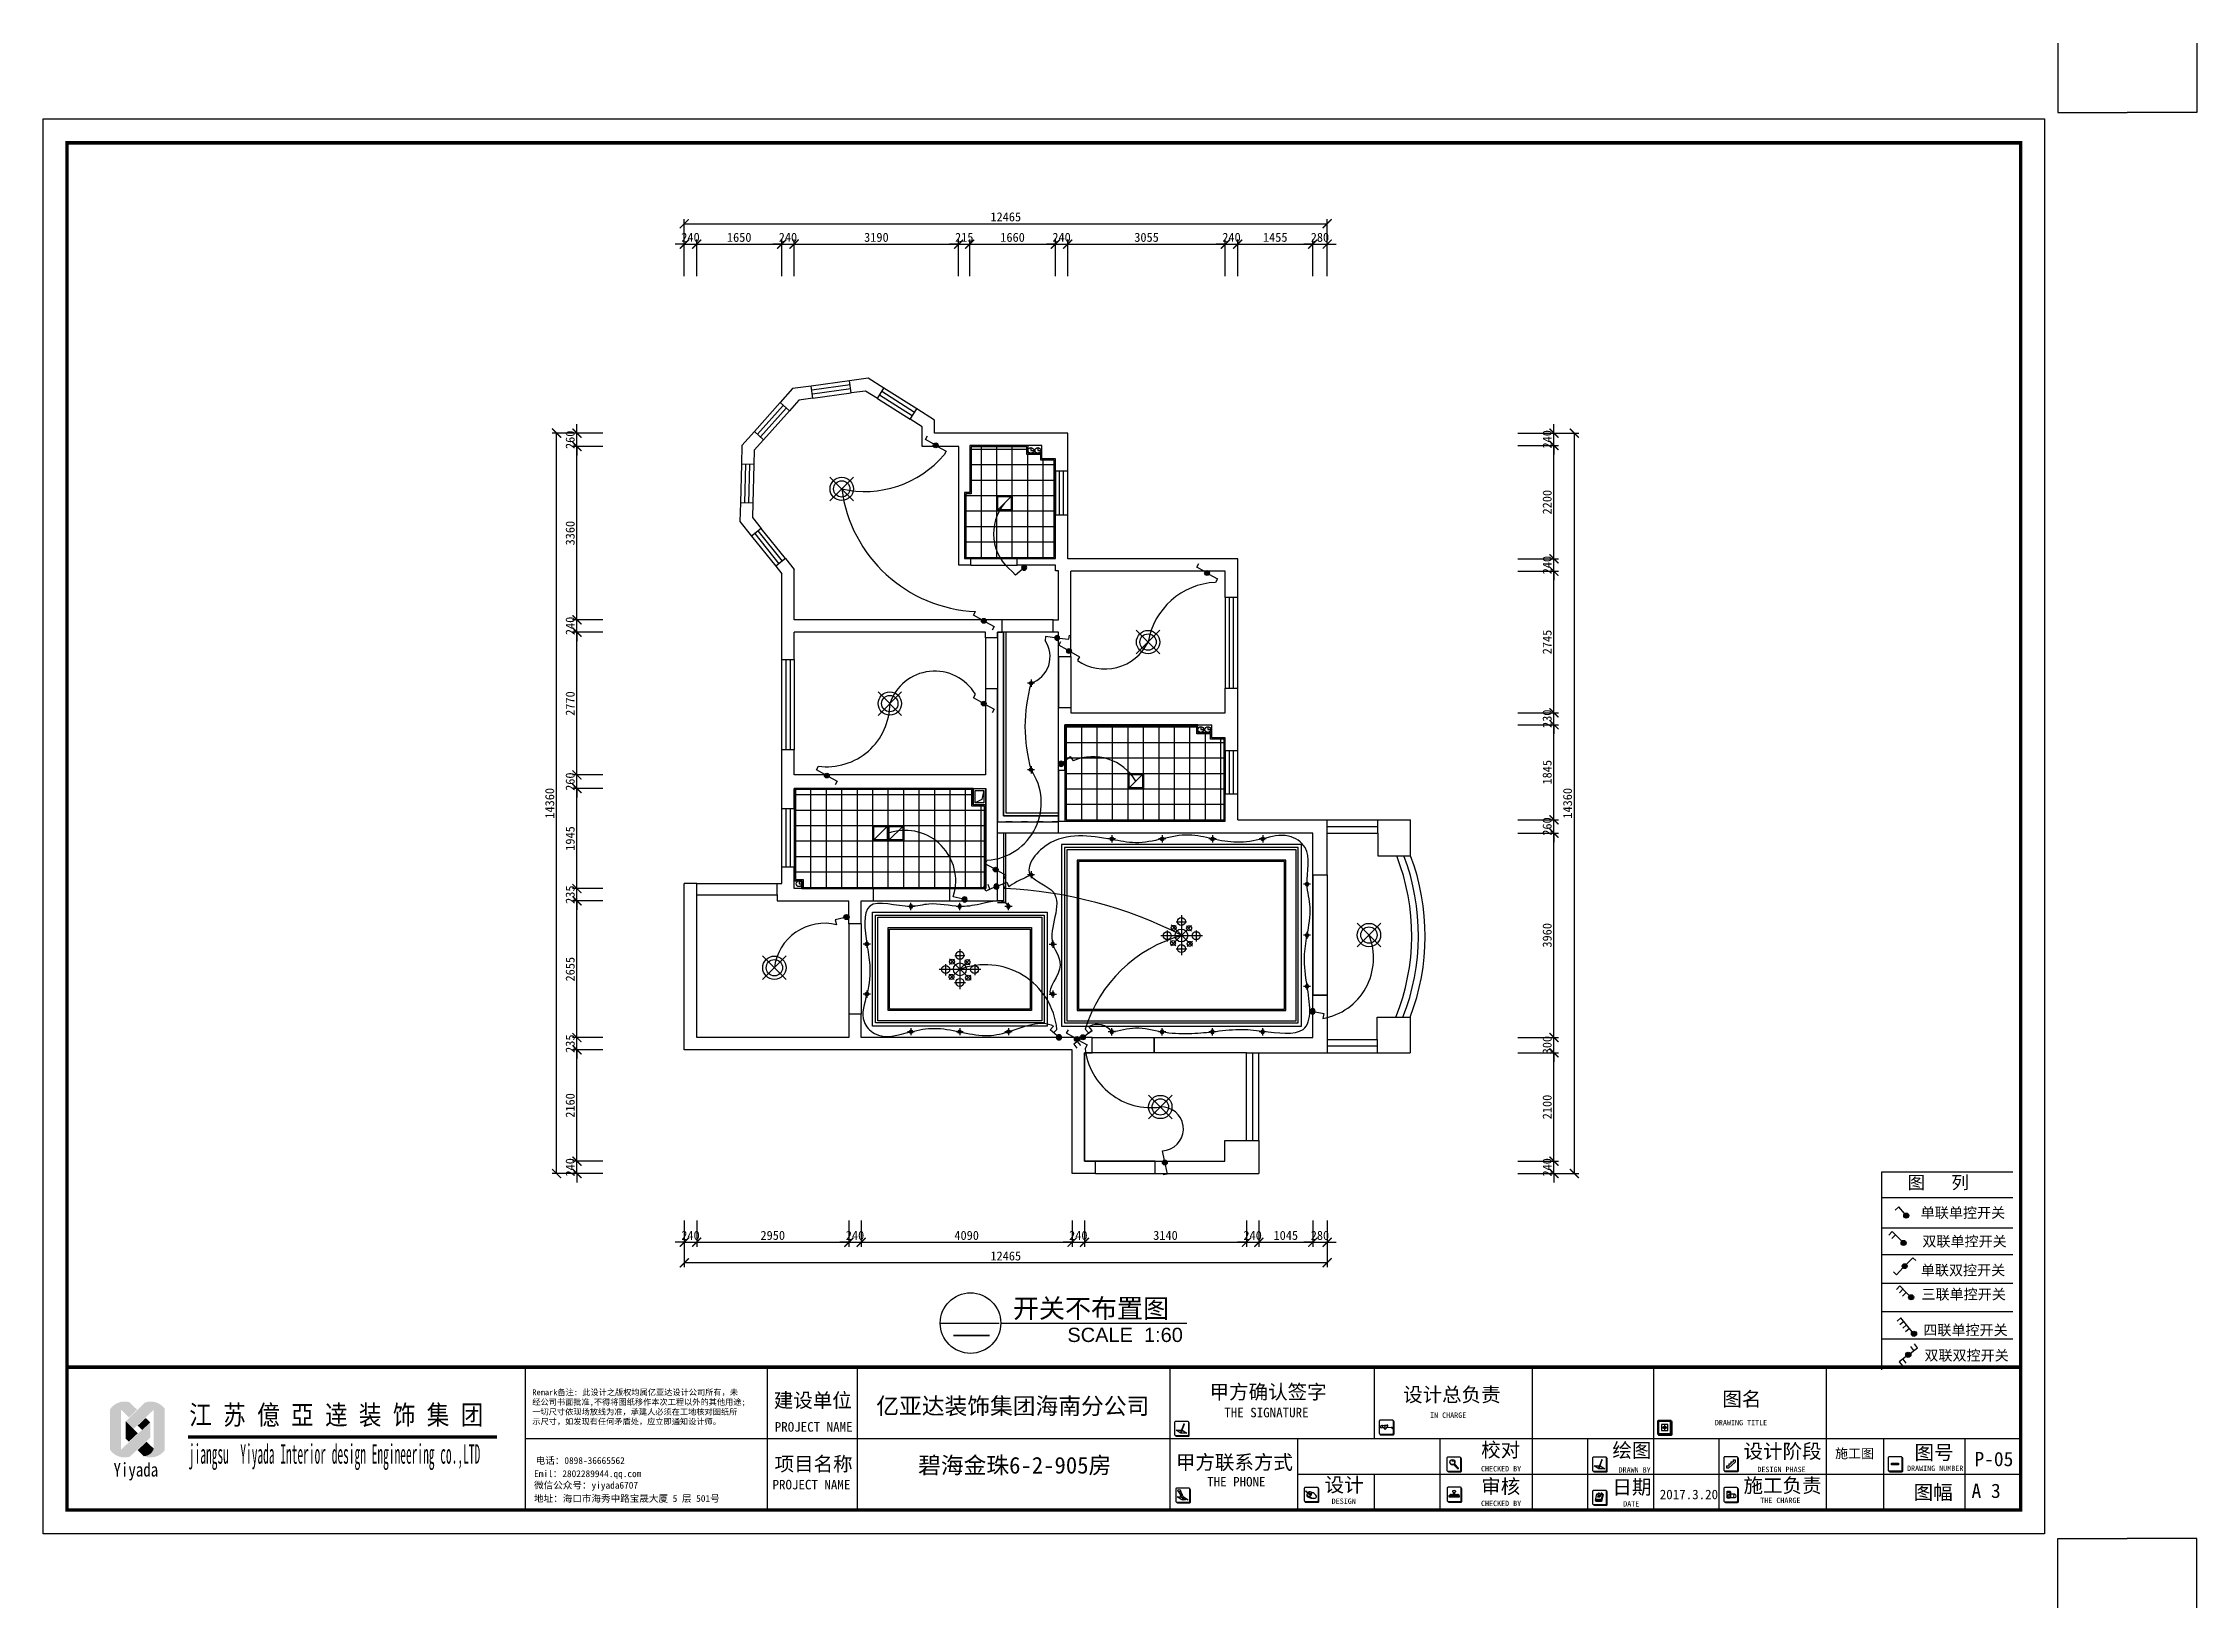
# Model space of a CAD drawing. Header units: millimetres. Extents: x -1705246 to 222838, y -3231245 to 126310.
# Drawn here: x 98391 to 140153, y -11601 to 18750 of the extents above; entities that cross this region are included whole.
import ezdxf
from ezdxf.enums import TextEntityAlignment as Align

# ---------------------------------------------------------------- set-up
doc = ezdxf.new("R2010")
doc.units = ezdxf.units.MM
doc.header["$PDMODE"] = 35
doc.linetypes.add('ACAD_ISO03W100', pattern=[30, 12, -18])
for name, color, linetype in [('0-01图框模板说明', 2, 'Continuous'), ('0-02图框细线', 136, 'Continuous'), ('06其他', 8, 'Continuous'), ('250', 250, 'Continuous'), ('LIGHT', 2, 'Continuous'), ('TK', 1, 'Continuous'), ('中', 33, 'Continuous'), ('天花', 2, 'Continuous'), ('家具内线', 8, 'Continuous'), ('家具外线', 1, 'Continuous')]:
    doc.layers.add(name, color=color, linetype=linetype)
doc.layers.add('Z not print', color=8, linetype='Continuous', plot=False)
doc.styles.add('ar', font='arial.ttf')
doc.styles.add('H1', font='')
doc.styles.get("Standard").update_dxf_attribs({"font": ''})
doc.styles.add('黑体', font='simhei.ttf')
doc.styles.get('H1').set_extended_font_data('SimSun')
doc.styles.get('Standard').set_extended_font_data('SimSun')
doc.linetypes.add('FENCELINE1', pattern='A,6.35,-2.54,[133,ltypeshp.shx,S=2.54,R=0,X=-2.54,Y=0],-2.54,25.4', length=36.83)
doc.dimstyles.new('ISO-25', dxfattribs={"dimscale": 70, "dimtxt": 2.5, "dimasz": 2.5, "dimexe": 1.25, "dimexo": 0.625, "dimtad": 1, "dimdec": 0, "dimtxsty": 'Standard', "dimblk": 'ARCHTICK', "dimcen": 2.5, "dimclrd": 251, "dimclre": 251, "dimclrt": 3, "dimadec": 0, "dimazin": 0, "dimtfac": 1, "dimtdec": 0, "dimtix": 1, "dimtmove": 2, "dimatfit": 3, "dimfxl": 1, "dimarcsym": 0})

msp = doc.modelspace()

# ---------------------------------------------------------------- texts
for s, p in [('单联单控开关', (134797.9, -4035, -100.4)), ('双联单控开关', (134828.9, -4589.9, -100.4)), ('单联双控开关', (134799.3, -5149.9, -100.4)), ('三联单控开关', (134812, -5617.3, -100.4)), ('四联单控开关', (134847.6, -6309.9, -100.4)), ('双联双控开关', (134868.1, -6802, -100.4))]:
    msp.add_text(s, height=200).set_placement(p)
at = {"color": 2, "style": 'ar'}
msp.add_text('SCALE  1:60', height=277.2, dxfattribs=at).set_placement((118252.4, -6442.9))
at = {"insert": (134541.9, -3222.5), "char_height": 250, "width": 2812.247, "attachment_point": 1}
msp.add_mtext('{\\fFangSong|b0|i0|c134|p49;图   列}', dxfattribs=at)
at = {"color": 2, "style": 'ar', "flags": 8}
msp.add_attdef('开关不布置图', text='原始结构图', height=369.6, dxfattribs=at).set_placement((118709.9, -5784.4), align=Align.MIDDLE)
at = {"color": 2, "style": 'ar', "width": 7.452088, "flags": 8}
msp.add_attdef('-', text='-', height=277.2, dxfattribs=at).set_placement((115911.8, -6424.5), (116872.8, -6424.5), align=Align.FIT)
at = {"layer": '0-02图框细线'}
for s, insert, char_height, attachment_point in [('{\\fSimHei|b0|i0|c134|p2;Remark备注: 此设计之版权均属亿亚达设计公司所有，未\\P经公司书面批准,不得将图纸移作本次工程以外的其他用途;\\P一切尺寸依现场放线为准，承建人必须在工地核对图纸所\\P示尺寸，如发现有任何矛盾处，应立即通知设计师。}', (107877.2, -8059.6), 113.584, 7), ('{\\fSimSun|b0|i0|c134|p2;建设单位}', (112559.8, -7589.4), 277.2, 4), ('{\\fSimSun|b0|i0|c134|p2;甲方确认签字}', (121009.7, -7426.2), 277.2, 4), ('{\\fSimSun|b0|i0|c134|p2;设计总负责}', (124761.4, -7479.5), 277.2, 4), ('{\\fSimSun|b0|i0|c134|p2;图名}', (130951.4, -7563.4), 277.2, 4), ('{\\fSimSun|b0|i0|c134|p2;THE SIGNATURE}', (121294, -7812.4), 184.8, 4), ('{\\fSimSun|b0|i0|c134|p2;IN CHARGE}', (125284.3, -7862.6), 104.119, 4), ('{\\fSimSun|b0|i0|c134|p2;PROJECT NAME}', (112578.2, -8090.6), 184.8, 4), ('{\\fSimSun|b0|i0|c134|p2;DRAWING TITLE}', (130807.1, -8007), 104.119, 4), ('{\\fSimSun|b0|i0|c134|p2;电话：0898-36665562  }', (107942.2, -8749.6), 132.515, 4), ('{\\fSimSun|b0|i0|c134|p2;项目名称}', (112575, -8822.2), 277.2, 4), ('{\\fSimSun|b0|i0|c134|p2;甲方联系方式}', (120355.7, -8792.1), 277.2, 4), ('{\\fSimSun|b0|i0|c134|p2;校对}', (126276.2, -8551), 277.2, 4), ('{\\fSimSun|b0|i0|c134|p2;绘图}', (128819.4, -8558.9), 277.2, 4), ('{\\fSimSun|b0|i0|c134|p2;设计阶段}', (131362.7, -8577.6), 277.2, 4), ('{\\fSimHei|b0|i0|c134|p2;施工图}', (133515.6, -8613.9), 184.8, 5), ('{\\fSimSun|b0|i0|c134|p2;图号}', (134676.7, -8600.6), 277.2, 4), ('{\\fSimSun|b0|i0|c134|p2;P-05}', (135839.6, -8714.9), 277.2, 4), ('{\\fSimSun|b0|i0|c134|p2;微信公众号：yiyada6707}', (107912.6, -9239.7), 132.515, 4), ('{\\fSimSun|b0|i0|c134|p2;Emil：2802289944.qq.com}', (107912.6, -9016.4), 132.515, 4), ('{\\fSimSun|b0|i0|c134|p2;PROJECT NAME}', (112535.2, -9210.8), 184.8, 4), ('{\\fSimSun|b0|i0|c134|p2;THE PHONE}', (120962.4, -9154.1), 184.8, 4), ('{\\fSimSun|b0|i0|c134|p2;设计}', (123240.4, -9228.4), 277.2, 4), ('{\\fSimSun|b0|i0|c134|p2;CHECKED BY}', (126271.9, -8901.7), 104.119, 4), ('{\\fSimSun|b0|i0|c134|p2;审核}', (126276.2, -9259.7), 277.2, 4), ('{\\fSimSun|b0|i0|c134|p2;日期}', (128819.4, -9272.3), 277.2, 4), ('{\\fSimSun|b0|i0|c134|p2;DRAWN BY}', (128939.2, -8923.2), 104.119, 4), ('{\\fSimSun|b0|i0|c134|p2;施工负责}', (131362.6, -9240.4), 277.2, 4), ('{\\fSimSun|b0|i0|c134|p2;DESIGN PHASE}', (131631.5, -8915.1), 104.119, 4), ('{\\fSimSun|b0|i0|c134|p2;DRAWING NUMBER}', (134532.9, -8892.6), 104.119, 4), ('{\\fSimSun|b0|i0|c134|p2;图幅}', (134661.6, -9371.3), 277.2, 4), ('{\\fSimSun|b0|i0|c134|p2;地址：海口市海秀中路宝晟大厦 5 层 501号}', (107910.9, -9485.7), 132.515, 4), ('{\\fSimSun|b0|i0|c134|p2;DESIGN}', (123376.2, -9531.6), 104.119, 4), ('{\\fSimSun|b0|i0|c134|p2;CHECKED BY}', (126271.9, -9574), 104.119, 4), ('{\\fSimSun|b0|i0|c134|p2;DATE}', (129029.7, -9582.7), 104.119, 4), ('2017.3.20', (129737.7, -9400.8), 184.8, 4), ('{\\fSimSun|b0|i0|c134|p2;THE CHARGE}', (131686.6, -9515), 104.119, 4), ('{\\fSimSun|b0|i0|c134|p2;A 3}', (135782.7, -9330.8), 277.2, 4)]:
    msp.add_mtext(s, dxfattribs=dict(at, insert=insert, char_height=char_height, attachment_point=attachment_point))
at = {"layer": '0-02图框细线', "char_height": 323.4, "attachment_point": 5, "style": '黑体'}
for s, insert in [('亿亚达装饰集团海南分公司', (117193.6, -7702.1)), ('{\\fSimSun|b0|i0|c134|p2;碧海金珠6-2-905房}', (117230.4, -8851))]:
    msp.add_mtext(s, dxfattribs=dict(at, insert=insert))
at = {"layer": 'TK', "color": 150, "style": 'H1'}
for s, height, width, p in [('江 苏 億 亞 逹 装 饰 集 团', 378.615, 0.85, (101224.6, -8046.4)), ('jiangsu  Yiyada Interior design Engineering co.,LTD', 378.615, 0.43, (101218.6, -8803.4)), ('Yiyada ', 265.03, 0.8, (99757.2, -9051.8))]:
    msp.add_text(s, height=height, dxfattribs=dict(at, width=width)).set_placement(p)

# ---------------------------------------------------------------- blocks, each defined once
blk = doc.blocks.new('_ArchTick')
at = {"color": 0, "linetype": 'ByBlock', "const_width": 0.15}
blk.add_lwpolyline([(-0.5, -0.5), (0.5, 0.5)], dxfattribs=at)
blk = doc.blocks.new('*D927')
at = {"color": 251, "lineweight": -2}
for p, q in [((108743, -2935), (108743, -2760)), ((109246, -2935), (108656, -2935)), ((109246, -3175), (108656, -3175)), ((108743, -3175), (108743, -2935)), ((108743, -3175), (108743, -3350))]:
    blk.add_line(p, q, dxfattribs=at)
at = {"layer": 'Defpoints', "color": 0}
for p in [(108743, -2935), (109290, -2935), (109290, -3175)]:
    blk.add_point(p, dxfattribs=at)
at = {"color": 251, "lineweight": -2, "xscale": 175, "yscale": 175, "zscale": 175}
for p, rotation in [((108743, -2935), 270), ((108743, -3175), 90)]:
    blk.add_blockref('_ArchTick', p, dxfattribs=dict(at, rotation=rotation))
at = {"color": 3, "insert": (108612, -3055), "char_height": 175, "attachment_point": 5, "rotation": 90}
blk.add_mtext('240', dxfattribs=at)
blk = doc.blocks.new('*D928')
at = {"color": 251, "lineweight": -2}
for p, q in [((109246, -775), (108656, -775)), ((108743, -2935), (108743, -775)), ((109246, -2935), (108656, -2935))]:
    blk.add_line(p, q, dxfattribs=at)
at = {"layer": 'Defpoints', "color": 0}
for p in [(108743, -775), (109290, -775), (109290, -2935)]:
    blk.add_point(p, dxfattribs=at)
at = {"color": 251, "lineweight": -2, "xscale": 175, "yscale": 175, "zscale": 175}
for p, rotation in [((108743, -775), 90), ((108743, -2935), 270)]:
    blk.add_blockref('_ArchTick', p, dxfattribs=dict(at, rotation=rotation))
at = {"color": 3, "insert": (108612, -1855), "char_height": 175, "attachment_point": 5, "rotation": 90}
blk.add_mtext('2160', dxfattribs=at)
blk = doc.blocks.new('*D929')
at = {"color": 251, "lineweight": -2}
for p, q in [((108743, -540), (108743, -365)), ((109246, -540), (108656, -540)), ((109246, -775), (108656, -775)), ((108743, -775), (108743, -540)), ((108743, -775), (108743, -950))]:
    blk.add_line(p, q, dxfattribs=at)
at = {"layer": 'Defpoints', "color": 0}
for p in [(108743, -540), (109290, -540), (109290, -775)]:
    blk.add_point(p, dxfattribs=at)
at = {"color": 251, "lineweight": -2, "xscale": 175, "yscale": 175, "zscale": 175}
for p, rotation in [((108743, -540), 270), ((108743, -775), 90)]:
    blk.add_blockref('_ArchTick', p, dxfattribs=dict(at, rotation=rotation))
at = {"color": 3, "insert": (108612, -657), "char_height": 175, "attachment_point": 5, "rotation": 90}
blk.add_mtext('235', dxfattribs=at)
blk = doc.blocks.new('*D930')
at = {"color": 251, "lineweight": -2}
for p, q in [((109246, 2115), (108656, 2115)), ((108743, -540), (108743, 2115)), ((109246, -540), (108656, -540))]:
    blk.add_line(p, q, dxfattribs=at)
at = {"layer": 'Defpoints', "color": 0}
for p in [(108743, 2115), (109290, 2115), (109290, -540)]:
    blk.add_point(p, dxfattribs=at)
at = {"color": 251, "lineweight": -2, "xscale": 175, "yscale": 175, "zscale": 175}
for p, rotation in [((108743, 2115), 90), ((108743, -540), 270)]:
    blk.add_blockref('_ArchTick', p, dxfattribs=dict(at, rotation=rotation))
at = {"color": 3, "insert": (108612, 788), "char_height": 175, "attachment_point": 5, "rotation": 90}
blk.add_mtext('2655', dxfattribs=at)
blk = doc.blocks.new('*D931')
at = {"color": 251, "lineweight": -2}
for p, q in [((108743, 2350), (108743, 2525)), ((109246, 2350), (108656, 2350)), ((109246, 2115), (108656, 2115)), ((108743, 2115), (108743, 2350)), ((108743, 2115), (108743, 1940))]:
    blk.add_line(p, q, dxfattribs=at)
at = {"layer": 'Defpoints', "color": 0}
for p in [(108743, 2350), (109290, 2350), (109290, 2115)]:
    blk.add_point(p, dxfattribs=at)
at = {"color": 251, "lineweight": -2, "xscale": 175, "yscale": 175, "zscale": 175}
for p, rotation in [((108743, 2350), 270), ((108743, 2115), 90)]:
    blk.add_blockref('_ArchTick', p, dxfattribs=dict(at, rotation=rotation))
at = {"color": 3, "insert": (108612, 2233), "char_height": 175, "attachment_point": 5, "rotation": 90}
blk.add_mtext('235', dxfattribs=at)
blk = doc.blocks.new('*D932')
at = {"color": 251, "lineweight": -2}
for p, q in [((109246, 4295), (108656, 4295)), ((108743, 2350), (108743, 4295)), ((109246, 2350), (108656, 2350))]:
    blk.add_line(p, q, dxfattribs=at)
at = {"layer": 'Defpoints', "color": 0}
for p in [(108743, 4295), (109290, 4295), (109290, 2350)]:
    blk.add_point(p, dxfattribs=at)
at = {"color": 251, "lineweight": -2, "xscale": 175, "yscale": 175, "zscale": 175}
for p, rotation in [((108743, 4295), 90), ((108743, 2350), 270)]:
    blk.add_blockref('_ArchTick', p, dxfattribs=dict(at, rotation=rotation))
at = {"color": 3, "insert": (108612, 3323), "char_height": 175, "attachment_point": 5, "rotation": 90}
blk.add_mtext('1945', dxfattribs=at)
blk = doc.blocks.new('*D933')
at = {"color": 251, "lineweight": -2}
for p, q in [((108743, 4555), (108743, 4730)), ((109246, 4555), (108656, 4555)), ((109246, 4295), (108656, 4295)), ((108743, 4295), (108743, 4555)), ((108743, 4295), (108743, 4120))]:
    blk.add_line(p, q, dxfattribs=at)
at = {"layer": 'Defpoints', "color": 0}
for p in [(108743, 4555), (109290, 4555), (109290, 4295)]:
    blk.add_point(p, dxfattribs=at)
at = {"color": 251, "lineweight": -2, "xscale": 175, "yscale": 175, "zscale": 175}
for p, rotation in [((108743, 4555), 270), ((108743, 4295), 90)]:
    blk.add_blockref('_ArchTick', p, dxfattribs=dict(at, rotation=rotation))
at = {"color": 3, "insert": (108612, 4425), "char_height": 175, "attachment_point": 5, "rotation": 90}
blk.add_mtext('260', dxfattribs=at)
blk = doc.blocks.new('*D934')
at = {"color": 251, "lineweight": -2}
for p, q in [((109246, 7325), (108656, 7325)), ((108743, 4555), (108743, 7325)), ((109246, 4555), (108656, 4555))]:
    blk.add_line(p, q, dxfattribs=at)
at = {"layer": 'Defpoints', "color": 0}
for p in [(108743, 7325), (109290, 7325), (109290, 4555)]:
    blk.add_point(p, dxfattribs=at)
at = {"color": 251, "lineweight": -2, "xscale": 175, "yscale": 175, "zscale": 175}
for p, rotation in [((108743, 7325), 90), ((108743, 4555), 270)]:
    blk.add_blockref('_ArchTick', p, dxfattribs=dict(at, rotation=rotation))
at = {"color": 3, "insert": (108612, 5940), "char_height": 175, "attachment_point": 5, "rotation": 90}
blk.add_mtext('2770', dxfattribs=at)
blk = doc.blocks.new('*D935')
at = {"color": 251, "lineweight": -2}
for p, q in [((109246, 7565), (108656, 7565)), ((108743, 7565), (108743, 7740)), ((108743, 7325), (108743, 7565)), ((109246, 7325), (108656, 7325)), ((108743, 7325), (108743, 7150))]:
    blk.add_line(p, q, dxfattribs=at)
at = {"layer": 'Defpoints', "color": 0}
for p in [(108743, 7565), (109290, 7565), (109290, 7325)]:
    blk.add_point(p, dxfattribs=at)
at = {"color": 251, "lineweight": -2, "xscale": 175, "yscale": 175, "zscale": 175}
for p, rotation in [((108743, 7565), 270), ((108743, 7325), 90)]:
    blk.add_blockref('_ArchTick', p, dxfattribs=dict(at, rotation=rotation))
at = {"color": 3, "insert": (108612, 7445), "char_height": 175, "attachment_point": 5, "rotation": 90}
blk.add_mtext('240', dxfattribs=at)
blk = doc.blocks.new('*D936')
at = {"color": 251, "lineweight": -2}
for p, q in [((109246, 10925), (108656, 10925)), ((108743, 7565), (108743, 10925)), ((109246, 7565), (108656, 7565))]:
    blk.add_line(p, q, dxfattribs=at)
at = {"layer": 'Defpoints', "color": 0}
for p in [(108743, 10925), (109290, 10925), (109290, 7565)]:
    blk.add_point(p, dxfattribs=at)
at = {"color": 251, "lineweight": -2, "xscale": 175, "yscale": 175, "zscale": 175}
for p, rotation in [((108743, 10925), 90), ((108743, 7565), 270)]:
    blk.add_blockref('_ArchTick', p, dxfattribs=dict(at, rotation=rotation))
at = {"color": 3, "insert": (108612, 9245), "char_height": 175, "attachment_point": 5, "rotation": 90}
blk.add_mtext('3360', dxfattribs=at)
blk = doc.blocks.new('*D937')
at = {"color": 251, "lineweight": -2}
for p, q in [((108743, 11185), (108743, 11360)), ((109246, 11185), (108656, 11185)), ((109246, 10925), (108656, 10925)), ((108743, 10925), (108743, 11185)), ((108743, 10925), (108743, 10750))]:
    blk.add_line(p, q, dxfattribs=at)
at = {"layer": 'Defpoints', "color": 0}
for p in [(108743, 11185), (109290, 11185), (109290, 10925)]:
    blk.add_point(p, dxfattribs=at)
at = {"color": 251, "lineweight": -2, "xscale": 175, "yscale": 175, "zscale": 175}
for p, rotation in [((108743, 11185), 270), ((108743, 10925), 90)]:
    blk.add_blockref('_ArchTick', p, dxfattribs=dict(at, rotation=rotation))
at = {"color": 3, "insert": (108612, 11055), "char_height": 175, "attachment_point": 5, "rotation": 90}
blk.add_mtext('260', dxfattribs=at)
blk = doc.blocks.new('*D938')
at = {"color": 251, "lineweight": -2}
for p, q in [((127687, -2935), (127687, -2760)), ((126988, -2935), (127774, -2935)), ((126988, -3175), (127774, -3175)), ((127687, -3175), (127687, -2935)), ((127687, -3175), (127687, -3350))]:
    blk.add_line(p, q, dxfattribs=at)
at = {"layer": 'Defpoints', "color": 0}
for p in [(126944, -2935), (126944, -3175), (127687, -2935)]:
    blk.add_point(p, dxfattribs=at)
at = {"color": 251, "lineweight": -2, "xscale": 175, "yscale": 175, "zscale": 175}
for p, rotation in [((127687, -2935), 270), ((127687, -3175), 90)]:
    blk.add_blockref('_ArchTick', p, dxfattribs=dict(at, rotation=rotation))
at = {"color": 3, "insert": (127555, -3055), "char_height": 175, "attachment_point": 5, "rotation": 90}
blk.add_mtext('240', dxfattribs=at)
blk = doc.blocks.new('*D939')
at = {"color": 251, "lineweight": -2}
for p, q in [((126988, -835), (127774, -835)), ((127687, -2935), (127687, -835)), ((126988, -2935), (127774, -2935))]:
    blk.add_line(p, q, dxfattribs=at)
at = {"layer": 'Defpoints', "color": 0}
for p in [(126944, -835), (127687, -835), (126944, -2935)]:
    blk.add_point(p, dxfattribs=at)
at = {"color": 251, "lineweight": -2, "xscale": 175, "yscale": 175, "zscale": 175}
for p, rotation in [((127687, -835), 90), ((127687, -2935), 270)]:
    blk.add_blockref('_ArchTick', p, dxfattribs=dict(at, rotation=rotation))
at = {"color": 3, "insert": (127555, -1885), "char_height": 175, "attachment_point": 5, "rotation": 90}
blk.add_mtext('2100', dxfattribs=at)
blk = doc.blocks.new('*D940')
at = {"color": 251, "lineweight": -2}
for p, q in [((127687, -535), (127687, -360)), ((126988, -535), (127774, -535)), ((126988, -835), (127774, -835)), ((127687, -835), (127687, -535)), ((127687, -835), (127687, -1010))]:
    blk.add_line(p, q, dxfattribs=at)
at = {"layer": 'Defpoints', "color": 0}
for p in [(126944, -535), (126944, -835), (127687, -535)]:
    blk.add_point(p, dxfattribs=at)
at = {"color": 251, "lineweight": -2, "xscale": 175, "yscale": 175, "zscale": 175}
for p, rotation in [((127687, -535), 270), ((127687, -835), 90)]:
    blk.add_blockref('_ArchTick', p, dxfattribs=dict(at, rotation=rotation))
at = {"color": 3, "insert": (127555, -685), "char_height": 175, "attachment_point": 5, "rotation": 90}
blk.add_mtext('300', dxfattribs=at)
blk = doc.blocks.new('*D941')
at = {"color": 251, "lineweight": -2}
for p, q in [((126988, 3425), (127774, 3425)), ((127687, -535), (127687, 3425)), ((126988, -535), (127774, -535))]:
    blk.add_line(p, q, dxfattribs=at)
at = {"layer": 'Defpoints', "color": 0}
for p in [(126944, 3425), (127687, 3425), (126944, -535)]:
    blk.add_point(p, dxfattribs=at)
at = {"color": 251, "lineweight": -2, "xscale": 175, "yscale": 175, "zscale": 175}
for p, rotation in [((127687, 3425), 90), ((127687, -535), 270)]:
    blk.add_blockref('_ArchTick', p, dxfattribs=dict(at, rotation=rotation))
at = {"color": 3, "insert": (127555, 1445), "char_height": 175, "attachment_point": 5, "rotation": 90}
blk.add_mtext('3960', dxfattribs=at)
blk = doc.blocks.new('*D942')
at = {"color": 251, "lineweight": -2}
for p, q in [((127687, 3685), (127687, 3860)), ((126988, 3685), (127774, 3685)), ((126988, 3425), (127774, 3425)), ((127687, 3425), (127687, 3685)), ((127687, 3425), (127687, 3250))]:
    blk.add_line(p, q, dxfattribs=at)
at = {"layer": 'Defpoints', "color": 0}
for p in [(126944, 3685), (126944, 3425), (127687, 3685)]:
    blk.add_point(p, dxfattribs=at)
at = {"color": 251, "lineweight": -2, "xscale": 175, "yscale": 175, "zscale": 175}
for p, rotation in [((127687, 3685), 270), ((127687, 3425), 90)]:
    blk.add_blockref('_ArchTick', p, dxfattribs=dict(at, rotation=rotation))
at = {"color": 3, "insert": (127555, 3555), "char_height": 175, "attachment_point": 5, "rotation": 90}
blk.add_mtext('260', dxfattribs=at)
blk = doc.blocks.new('*D943')
at = {"color": 251, "lineweight": -2}
for p, q in [((126988, 5530), (127774, 5530)), ((127687, 3685), (127687, 5530)), ((126988, 3685), (127774, 3685))]:
    blk.add_line(p, q, dxfattribs=at)
at = {"layer": 'Defpoints', "color": 0}
for p in [(126944, 5530), (127687, 5530), (126944, 3685)]:
    blk.add_point(p, dxfattribs=at)
at = {"color": 251, "lineweight": -2, "xscale": 175, "yscale": 175, "zscale": 175}
for p, rotation in [((127687, 5530), 90), ((127687, 3685), 270)]:
    blk.add_blockref('_ArchTick', p, dxfattribs=dict(at, rotation=rotation))
at = {"color": 3, "insert": (127555, 4608), "char_height": 175, "attachment_point": 5, "rotation": 90}
blk.add_mtext('1845', dxfattribs=at)
blk = doc.blocks.new('*D944')
at = {"color": 251, "lineweight": -2}
for p, q in [((127687, 5760), (127687, 5935)), ((126988, 5760), (127774, 5760)), ((126988, 5530), (127774, 5530)), ((127687, 5530), (127687, 5760)), ((127687, 5530), (127687, 5355))]:
    blk.add_line(p, q, dxfattribs=at)
at = {"layer": 'Defpoints', "color": 0}
for p in [(126944, 5760), (126944, 5530), (127687, 5760)]:
    blk.add_point(p, dxfattribs=at)
at = {"color": 251, "lineweight": -2, "xscale": 175, "yscale": 175, "zscale": 175}
for p, rotation in [((127687, 5760), 270), ((127687, 5530), 90)]:
    blk.add_blockref('_ArchTick', p, dxfattribs=dict(at, rotation=rotation))
at = {"color": 3, "insert": (127555, 5645), "char_height": 175, "attachment_point": 5, "rotation": 90}
blk.add_mtext('230', dxfattribs=at)
blk = doc.blocks.new('*D945')
at = {"color": 251, "lineweight": -2}
for p, q in [((126988, 8505), (127774, 8505)), ((127687, 5760), (127687, 8505)), ((126988, 5760), (127774, 5760))]:
    blk.add_line(p, q, dxfattribs=at)
at = {"layer": 'Defpoints', "color": 0}
for p in [(126944, 8505), (127687, 8505), (126944, 5760)]:
    blk.add_point(p, dxfattribs=at)
at = {"color": 251, "lineweight": -2, "xscale": 175, "yscale": 175, "zscale": 175}
for p, rotation in [((127687, 8505), 90), ((127687, 5760), 270)]:
    blk.add_blockref('_ArchTick', p, dxfattribs=dict(at, rotation=rotation))
at = {"color": 3, "insert": (127555, 7133), "char_height": 175, "attachment_point": 5, "rotation": 90}
blk.add_mtext('2745', dxfattribs=at)
blk = doc.blocks.new('*D946')
at = {"color": 251, "lineweight": -2}
for p, q in [((127687, 8745), (127687, 8920)), ((126988, 8745), (127774, 8745)), ((126988, 8505), (127774, 8505)), ((127687, 8505), (127687, 8745)), ((127687, 8505), (127687, 8330))]:
    blk.add_line(p, q, dxfattribs=at)
at = {"layer": 'Defpoints', "color": 0}
for p in [(126944, 8745), (126944, 8505), (127687, 8745)]:
    blk.add_point(p, dxfattribs=at)
at = {"color": 251, "lineweight": -2, "xscale": 175, "yscale": 175, "zscale": 175}
for p, rotation in [((127687, 8745), 270), ((127687, 8505), 90)]:
    blk.add_blockref('_ArchTick', p, dxfattribs=dict(at, rotation=rotation))
at = {"color": 3, "insert": (127555, 8625), "char_height": 175, "attachment_point": 5, "rotation": 90}
blk.add_mtext('240', dxfattribs=at)
blk = doc.blocks.new('*D947')
at = {"color": 251, "lineweight": -2}
for p, q in [((126988, 10945), (127774, 10945)), ((127687, 8745), (127687, 10945)), ((126988, 8745), (127774, 8745))]:
    blk.add_line(p, q, dxfattribs=at)
at = {"layer": 'Defpoints', "color": 0}
for p in [(126944, 10945), (127687, 10945), (126944, 8745)]:
    blk.add_point(p, dxfattribs=at)
at = {"color": 251, "lineweight": -2, "xscale": 175, "yscale": 175, "zscale": 175}
for p, rotation in [((127687, 10945), 90), ((127687, 8745), 270)]:
    blk.add_blockref('_ArchTick', p, dxfattribs=dict(at, rotation=rotation))
at = {"color": 3, "insert": (127555, 9845), "char_height": 175, "attachment_point": 5, "rotation": 90}
blk.add_mtext('2200', dxfattribs=at)
blk = doc.blocks.new('*D948')
at = {"color": 251, "lineweight": -2}
for p, q in [((127687, 11185), (127687, 11360)), ((126988, 11185), (127774, 11185)), ((126988, 10945), (127774, 10945)), ((127687, 10945), (127687, 11185)), ((127687, 10945), (127687, 10770))]:
    blk.add_line(p, q, dxfattribs=at)
at = {"layer": 'Defpoints', "color": 0}
for p in [(126944, 11185), (126944, 10945), (127687, 11185)]:
    blk.add_point(p, dxfattribs=at)
at = {"color": 251, "lineweight": -2, "xscale": 175, "yscale": 175, "zscale": 175}
for p, rotation in [((127687, 11185), 270), ((127687, 10945), 90)]:
    blk.add_blockref('_ArchTick', p, dxfattribs=dict(at, rotation=rotation))
at = {"color": 3, "insert": (127555, 11065), "char_height": 175, "attachment_point": 5, "rotation": 90}
blk.add_mtext('240', dxfattribs=at)
blk = doc.blocks.new('*D949')
at = {"color": 251, "lineweight": -2}
for p, q in [((110824, -4084), (110824, -4595)), ((111064, -4084), (111064, -4595)), ((110824, -4508), (110649, -4508)), ((110824, -4508), (111064, -4508)), ((111064, -4508), (111239, -4508))]:
    blk.add_line(p, q, dxfattribs=at)
at = {"layer": 'Defpoints', "color": 0}
for p in [(110824, -4041), (111064, -4041), (111064, -4508)]:
    blk.add_point(p, dxfattribs=at)
at = {"color": 251, "lineweight": -2, "xscale": 175, "yscale": 175, "zscale": 175}
blk.add_blockref('_ArchTick', (110824, -4508), dxfattribs=at)
at = {"color": 251, "lineweight": -2, "xscale": 175, "yscale": 175, "zscale": 175, "rotation": 180}
blk.add_blockref('_ArchTick', (111064, -4508), dxfattribs=at)
at = {"color": 3, "insert": (110944, -4376), "char_height": 175, "attachment_point": 5}
blk.add_mtext('240', dxfattribs=at)
blk = doc.blocks.new('*D950')
at = {"color": 251, "lineweight": -2}
for p, q in [((111064, -4084), (111064, -4595)), ((114014, -4084), (114014, -4595)), ((111064, -4508), (114014, -4508))]:
    blk.add_line(p, q, dxfattribs=at)
at = {"layer": 'Defpoints', "color": 0}
for p in [(111064, -4041), (114014, -4041), (114014, -4508)]:
    blk.add_point(p, dxfattribs=at)
at = {"color": 251, "lineweight": -2, "xscale": 175, "yscale": 175, "zscale": 175, "rotation": 180}
blk.add_blockref('_ArchTick', (111064, -4508), dxfattribs=at)
at = {"color": 251, "lineweight": -2, "xscale": 175, "yscale": 175, "zscale": 175}
blk.add_blockref('_ArchTick', (114014, -4508), dxfattribs=at)
at = {"color": 3, "insert": (112539, -4376), "char_height": 175, "attachment_point": 5}
blk.add_mtext('2950', dxfattribs=at)
blk = doc.blocks.new('*D951')
at = {"color": 251, "lineweight": -2}
for p, q in [((114014, -4084), (114014, -4595)), ((114254, -4084), (114254, -4595)), ((114014, -4508), (113839, -4508)), ((114014, -4508), (114254, -4508)), ((114254, -4508), (114429, -4508))]:
    blk.add_line(p, q, dxfattribs=at)
at = {"layer": 'Defpoints', "color": 0}
for p in [(114014, -4041), (114254, -4041), (114254, -4508)]:
    blk.add_point(p, dxfattribs=at)
at = {"color": 251, "lineweight": -2, "xscale": 175, "yscale": 175, "zscale": 175}
blk.add_blockref('_ArchTick', (114014, -4508), dxfattribs=at)
at = {"color": 251, "lineweight": -2, "xscale": 175, "yscale": 175, "zscale": 175, "rotation": 180}
blk.add_blockref('_ArchTick', (114254, -4508), dxfattribs=at)
at = {"color": 3, "insert": (114134, -4376), "char_height": 175, "attachment_point": 5}
blk.add_mtext('240', dxfattribs=at)
blk = doc.blocks.new('*D952')
at = {"color": 251, "lineweight": -2}
for p, q in [((114254, -4084), (114254, -4595)), ((118344, -4084), (118344, -4595)), ((114254, -4508), (118344, -4508))]:
    blk.add_line(p, q, dxfattribs=at)
at = {"layer": 'Defpoints', "color": 0}
for p in [(114254, -4041), (118344, -4041), (118344, -4508)]:
    blk.add_point(p, dxfattribs=at)
at = {"color": 251, "lineweight": -2, "xscale": 175, "yscale": 175, "zscale": 175, "rotation": 180}
blk.add_blockref('_ArchTick', (114254, -4508), dxfattribs=at)
at = {"color": 251, "lineweight": -2, "xscale": 175, "yscale": 175, "zscale": 175}
blk.add_blockref('_ArchTick', (118344, -4508), dxfattribs=at)
at = {"color": 3, "insert": (116299, -4376), "char_height": 175, "attachment_point": 5}
blk.add_mtext('4090', dxfattribs=at)
blk = doc.blocks.new('*D953')
at = {"color": 251, "lineweight": -2}
for p, q in [((118344, -4084), (118344, -4595)), ((118584, -4084), (118584, -4595)), ((118344, -4508), (118169, -4508)), ((118344, -4508), (118584, -4508)), ((118584, -4508), (118759, -4508))]:
    blk.add_line(p, q, dxfattribs=at)
at = {"layer": 'Defpoints', "color": 0}
for p in [(118344, -4041), (118584, -4041), (118584, -4508)]:
    blk.add_point(p, dxfattribs=at)
at = {"color": 251, "lineweight": -2, "xscale": 175, "yscale": 175, "zscale": 175}
blk.add_blockref('_ArchTick', (118344, -4508), dxfattribs=at)
at = {"color": 251, "lineweight": -2, "xscale": 175, "yscale": 175, "zscale": 175, "rotation": 180}
blk.add_blockref('_ArchTick', (118584, -4508), dxfattribs=at)
at = {"color": 3, "insert": (118464, -4376), "char_height": 175, "attachment_point": 5}
blk.add_mtext('240', dxfattribs=at)
blk = doc.blocks.new('*D954')
at = {"color": 251, "lineweight": -2}
for p, q in [((118584, -4084), (118584, -4595)), ((121724, -4084), (121724, -4595)), ((118584, -4508), (121724, -4508))]:
    blk.add_line(p, q, dxfattribs=at)
at = {"layer": 'Defpoints', "color": 0}
for p in [(118584, -4041), (121724, -4041), (121724, -4508)]:
    blk.add_point(p, dxfattribs=at)
at = {"color": 251, "lineweight": -2, "xscale": 175, "yscale": 175, "zscale": 175, "rotation": 180}
blk.add_blockref('_ArchTick', (118584, -4508), dxfattribs=at)
at = {"color": 251, "lineweight": -2, "xscale": 175, "yscale": 175, "zscale": 175}
blk.add_blockref('_ArchTick', (121724, -4508), dxfattribs=at)
at = {"color": 3, "insert": (120154, -4376), "char_height": 175, "attachment_point": 5}
blk.add_mtext('3140', dxfattribs=at)
blk = doc.blocks.new('*D955')
at = {"color": 251, "lineweight": -2}
for p, q in [((121724, -4084), (121724, -4595)), ((121964, -4084), (121964, -4595)), ((121724, -4508), (121549, -4508)), ((121724, -4508), (121964, -4508)), ((121964, -4508), (122139, -4508))]:
    blk.add_line(p, q, dxfattribs=at)
at = {"layer": 'Defpoints', "color": 0}
for p in [(121724, -4041), (121964, -4041), (121964, -4508)]:
    blk.add_point(p, dxfattribs=at)
at = {"color": 251, "lineweight": -2, "xscale": 175, "yscale": 175, "zscale": 175}
blk.add_blockref('_ArchTick', (121724, -4508), dxfattribs=at)
at = {"color": 251, "lineweight": -2, "xscale": 175, "yscale": 175, "zscale": 175, "rotation": 180}
blk.add_blockref('_ArchTick', (121964, -4508), dxfattribs=at)
at = {"color": 3, "insert": (121844, -4376), "char_height": 175, "attachment_point": 5}
blk.add_mtext('240', dxfattribs=at)
blk = doc.blocks.new('*D956')
at = {"color": 251, "lineweight": -2}
for p, q in [((121964, -4084), (121964, -4595)), ((123009, -4084), (123009, -4595)), ((121964, -4508), (123009, -4508))]:
    blk.add_line(p, q, dxfattribs=at)
at = {"layer": 'Defpoints', "color": 0}
for p in [(121964, -4041), (123009, -4041), (123009, -4508)]:
    blk.add_point(p, dxfattribs=at)
at = {"color": 251, "lineweight": -2, "xscale": 175, "yscale": 175, "zscale": 175, "rotation": 180}
blk.add_blockref('_ArchTick', (121964, -4508), dxfattribs=at)
at = {"color": 251, "lineweight": -2, "xscale": 175, "yscale": 175, "zscale": 175}
blk.add_blockref('_ArchTick', (123009, -4508), dxfattribs=at)
at = {"color": 3, "insert": (122487, -4376), "char_height": 175, "attachment_point": 5}
blk.add_mtext('1045', dxfattribs=at)
blk = doc.blocks.new('*D957')
at = {"color": 251, "lineweight": -2}
for p, q in [((123009, -4084), (123009, -4595)), ((123289, -4084), (123289, -4595)), ((123009, -4508), (122834, -4508)), ((123009, -4508), (123289, -4508)), ((123289, -4508), (123464, -4508))]:
    blk.add_line(p, q, dxfattribs=at)
at = {"layer": 'Defpoints', "color": 0}
for p in [(123009, -4041), (123289, -4041), (123289, -4508)]:
    blk.add_point(p, dxfattribs=at)
at = {"color": 251, "lineweight": -2, "xscale": 175, "yscale": 175, "zscale": 175}
blk.add_blockref('_ArchTick', (123009, -4508), dxfattribs=at)
at = {"color": 251, "lineweight": -2, "xscale": 175, "yscale": 175, "zscale": 175, "rotation": 180}
blk.add_blockref('_ArchTick', (123289, -4508), dxfattribs=at)
at = {"color": 3, "insert": (123149, -4376), "char_height": 175, "attachment_point": 5}
blk.add_mtext('280', dxfattribs=at)
blk = doc.blocks.new('*D958')
at = {"color": 251, "lineweight": -2}
for p, q in [((110824, 14850), (110649, 14850)), ((110824, 14230), (110824, 14938)), ((110824, 14850), (111064, 14850)), ((111064, 14230), (111064, 14938)), ((111064, 14850), (111239, 14850))]:
    blk.add_line(p, q, dxfattribs=at)
at = {"layer": 'Defpoints', "color": 0}
for p in [(111064, 14850), (110824, 14186), (111064, 14186)]:
    blk.add_point(p, dxfattribs=at)
at = {"color": 251, "lineweight": -2, "xscale": 175, "yscale": 175, "zscale": 175}
blk.add_blockref('_ArchTick', (110824, 14850), dxfattribs=at)
at = {"color": 251, "lineweight": -2, "xscale": 175, "yscale": 175, "zscale": 175, "rotation": 180}
blk.add_blockref('_ArchTick', (111064, 14850), dxfattribs=at)
at = {"color": 3, "insert": (110944, 14981), "char_height": 175, "attachment_point": 5}
blk.add_mtext('240', dxfattribs=at)
blk = doc.blocks.new('*D959')
at = {"color": 251, "lineweight": -2}
for p, q in [((111064, 14230), (111064, 14938)), ((111064, 14850), (112714, 14850)), ((112714, 14230), (112714, 14938))]:
    blk.add_line(p, q, dxfattribs=at)
at = {"layer": 'Defpoints', "color": 0}
for p in [(112714, 14850), (111064, 14186), (112714, 14186)]:
    blk.add_point(p, dxfattribs=at)
at = {"color": 251, "lineweight": -2, "xscale": 175, "yscale": 175, "zscale": 175, "rotation": 180}
blk.add_blockref('_ArchTick', (111064, 14850), dxfattribs=at)
at = {"color": 251, "lineweight": -2, "xscale": 175, "yscale": 175, "zscale": 175}
blk.add_blockref('_ArchTick', (112714, 14850), dxfattribs=at)
at = {"color": 3, "insert": (111889, 14981), "char_height": 175, "attachment_point": 5}
blk.add_mtext('1650', dxfattribs=at)
blk = doc.blocks.new('*D960')
at = {"color": 251, "lineweight": -2}
for p, q in [((112714, 14850), (112539, 14850)), ((112714, 14230), (112714, 14938)), ((112714, 14850), (112954, 14850)), ((112954, 14230), (112954, 14938)), ((112954, 14850), (113129, 14850))]:
    blk.add_line(p, q, dxfattribs=at)
at = {"layer": 'Defpoints', "color": 0}
for p in [(112954, 14850), (112714, 14186), (112954, 14186)]:
    blk.add_point(p, dxfattribs=at)
at = {"color": 251, "lineweight": -2, "xscale": 175, "yscale": 175, "zscale": 175}
blk.add_blockref('_ArchTick', (112714, 14850), dxfattribs=at)
at = {"color": 251, "lineweight": -2, "xscale": 175, "yscale": 175, "zscale": 175, "rotation": 180}
blk.add_blockref('_ArchTick', (112954, 14850), dxfattribs=at)
at = {"color": 3, "insert": (112834, 14981), "char_height": 175, "attachment_point": 5}
blk.add_mtext('240', dxfattribs=at)
blk = doc.blocks.new('*D961')
at = {"color": 251, "lineweight": -2}
for p, q in [((112954, 14230), (112954, 14938)), ((112954, 14850), (116144, 14850)), ((116144, 14230), (116144, 14938))]:
    blk.add_line(p, q, dxfattribs=at)
at = {"layer": 'Defpoints', "color": 0}
for p in [(116144, 14850), (112954, 14186), (116144, 14186)]:
    blk.add_point(p, dxfattribs=at)
at = {"color": 251, "lineweight": -2, "xscale": 175, "yscale": 175, "zscale": 175, "rotation": 180}
blk.add_blockref('_ArchTick', (112954, 14850), dxfattribs=at)
at = {"color": 251, "lineweight": -2, "xscale": 175, "yscale": 175, "zscale": 175}
blk.add_blockref('_ArchTick', (116144, 14850), dxfattribs=at)
at = {"color": 3, "insert": (114549, 14981), "char_height": 175, "attachment_point": 5}
blk.add_mtext('3190', dxfattribs=at)
blk = doc.blocks.new('*D962')
at = {"color": 251, "lineweight": -2}
for p, q in [((116144, 14850), (115969, 14850)), ((116144, 14230), (116144, 14938)), ((116144, 14850), (116359, 14850)), ((116359, 14230), (116359, 14938)), ((116359, 14850), (116534, 14850))]:
    blk.add_line(p, q, dxfattribs=at)
at = {"layer": 'Defpoints', "color": 0}
for p in [(116359, 14850), (116144, 14186), (116359, 14186)]:
    blk.add_point(p, dxfattribs=at)
at = {"color": 251, "lineweight": -2, "xscale": 175, "yscale": 175, "zscale": 175}
blk.add_blockref('_ArchTick', (116144, 14850), dxfattribs=at)
at = {"color": 251, "lineweight": -2, "xscale": 175, "yscale": 175, "zscale": 175, "rotation": 180}
blk.add_blockref('_ArchTick', (116359, 14850), dxfattribs=at)
at = {"color": 3, "insert": (116252, 14981), "char_height": 175, "attachment_point": 5}
blk.add_mtext('215', dxfattribs=at)
blk = doc.blocks.new('*D963')
at = {"color": 251, "lineweight": -2}
for p, q in [((116359, 14230), (116359, 14938)), ((116359, 14850), (118019, 14850)), ((118019, 14230), (118019, 14938))]:
    blk.add_line(p, q, dxfattribs=at)
at = {"layer": 'Defpoints', "color": 0}
for p in [(118019, 14850), (116359, 14186), (118019, 14186)]:
    blk.add_point(p, dxfattribs=at)
at = {"color": 251, "lineweight": -2, "xscale": 175, "yscale": 175, "zscale": 175, "rotation": 180}
blk.add_blockref('_ArchTick', (116359, 14850), dxfattribs=at)
at = {"color": 251, "lineweight": -2, "xscale": 175, "yscale": 175, "zscale": 175}
blk.add_blockref('_ArchTick', (118019, 14850), dxfattribs=at)
at = {"color": 3, "insert": (117189, 14981), "char_height": 175, "attachment_point": 5}
blk.add_mtext('1660', dxfattribs=at)
blk = doc.blocks.new('*D964')
at = {"color": 251, "lineweight": -2}
for p, q in [((118019, 14850), (117844, 14850)), ((118019, 14230), (118019, 14938)), ((118019, 14850), (118259, 14850)), ((118259, 14230), (118259, 14938)), ((118259, 14850), (118434, 14850))]:
    blk.add_line(p, q, dxfattribs=at)
at = {"layer": 'Defpoints', "color": 0}
for p in [(118259, 14850), (118019, 14186), (118259, 14186)]:
    blk.add_point(p, dxfattribs=at)
at = {"color": 251, "lineweight": -2, "xscale": 175, "yscale": 175, "zscale": 175}
blk.add_blockref('_ArchTick', (118019, 14850), dxfattribs=at)
at = {"color": 251, "lineweight": -2, "xscale": 175, "yscale": 175, "zscale": 175, "rotation": 180}
blk.add_blockref('_ArchTick', (118259, 14850), dxfattribs=at)
at = {"color": 3, "insert": (118139, 14981), "char_height": 175, "attachment_point": 5}
blk.add_mtext('240', dxfattribs=at)
blk = doc.blocks.new('*D965')
at = {"color": 251, "lineweight": -2}
for p, q in [((118259, 14230), (118259, 14938)), ((118259, 14850), (121314, 14850)), ((121314, 14230), (121314, 14938))]:
    blk.add_line(p, q, dxfattribs=at)
at = {"layer": 'Defpoints', "color": 0}
for p in [(121314, 14850), (118259, 14186), (121314, 14186)]:
    blk.add_point(p, dxfattribs=at)
at = {"color": 251, "lineweight": -2, "xscale": 175, "yscale": 175, "zscale": 175, "rotation": 180}
blk.add_blockref('_ArchTick', (118259, 14850), dxfattribs=at)
at = {"color": 251, "lineweight": -2, "xscale": 175, "yscale": 175, "zscale": 175}
blk.add_blockref('_ArchTick', (121314, 14850), dxfattribs=at)
at = {"color": 3, "insert": (119787, 14981), "char_height": 175, "attachment_point": 5}
blk.add_mtext('3055', dxfattribs=at)
blk = doc.blocks.new('*D966')
at = {"color": 251, "lineweight": -2}
for p, q in [((121314, 14850), (121139, 14850)), ((121314, 14230), (121314, 14938)), ((121314, 14850), (121554, 14850)), ((121554, 14230), (121554, 14938)), ((121554, 14850), (121729, 14850))]:
    blk.add_line(p, q, dxfattribs=at)
at = {"layer": 'Defpoints', "color": 0}
for p in [(121554, 14850), (121314, 14186), (121554, 14186)]:
    blk.add_point(p, dxfattribs=at)
at = {"color": 251, "lineweight": -2, "xscale": 175, "yscale": 175, "zscale": 175}
blk.add_blockref('_ArchTick', (121314, 14850), dxfattribs=at)
at = {"color": 251, "lineweight": -2, "xscale": 175, "yscale": 175, "zscale": 175, "rotation": 180}
blk.add_blockref('_ArchTick', (121554, 14850), dxfattribs=at)
at = {"color": 3, "insert": (121434, 14981), "char_height": 175, "attachment_point": 5}
blk.add_mtext('240', dxfattribs=at)
blk = doc.blocks.new('*D967')
at = {"color": 251, "lineweight": -2}
for p, q in [((121554, 14230), (121554, 14938)), ((121554, 14850), (123009, 14850)), ((123009, 14230), (123009, 14938))]:
    blk.add_line(p, q, dxfattribs=at)
at = {"layer": 'Defpoints', "color": 0}
for p in [(123009, 14850), (121554, 14186), (123009, 14186)]:
    blk.add_point(p, dxfattribs=at)
at = {"color": 251, "lineweight": -2, "xscale": 175, "yscale": 175, "zscale": 175, "rotation": 180}
blk.add_blockref('_ArchTick', (121554, 14850), dxfattribs=at)
at = {"color": 251, "lineweight": -2, "xscale": 175, "yscale": 175, "zscale": 175}
blk.add_blockref('_ArchTick', (123009, 14850), dxfattribs=at)
at = {"color": 3, "insert": (122282, 14981), "char_height": 175, "attachment_point": 5}
blk.add_mtext('1455', dxfattribs=at)
blk = doc.blocks.new('*D968')
at = {"color": 251, "lineweight": -2}
for p, q in [((123009, 14850), (122834, 14850)), ((123009, 14230), (123009, 14938)), ((123009, 14850), (123289, 14850)), ((123289, 14230), (123289, 14938)), ((123289, 14850), (123464, 14850))]:
    blk.add_line(p, q, dxfattribs=at)
at = {"layer": 'Defpoints', "color": 0}
for p in [(123289, 14850), (123009, 14186), (123289, 14186)]:
    blk.add_point(p, dxfattribs=at)
at = {"color": 251, "lineweight": -2, "xscale": 175, "yscale": 175, "zscale": 175}
blk.add_blockref('_ArchTick', (123009, 14850), dxfattribs=at)
at = {"color": 251, "lineweight": -2, "xscale": 175, "yscale": 175, "zscale": 175, "rotation": 180}
blk.add_blockref('_ArchTick', (123289, 14850), dxfattribs=at)
at = {"color": 3, "insert": (123149, 14981), "char_height": 175, "attachment_point": 5}
blk.add_mtext('280', dxfattribs=at)
blk = doc.blocks.new('*D969')
at = {"color": 251, "lineweight": -2}
for p, q in [((127730, 11185), (128170, 11185)), ((128082, -3175), (128082, 11185)), ((127730, -3175), (128170, -3175))]:
    blk.add_line(p, q, dxfattribs=at)
at = {"layer": 'Defpoints', "color": 0}
for p in [(127687, 11185), (128082, 11185), (127687, -3175)]:
    blk.add_point(p, dxfattribs=at)
at = {"color": 251, "lineweight": -2, "xscale": 175, "yscale": 175, "zscale": 175}
for p, rotation in [((128082, 11185), 90), ((128082, -3175), 270)]:
    blk.add_blockref('_ArchTick', p, dxfattribs=dict(at, rotation=rotation))
at = {"color": 3, "insert": (127951, 4005), "char_height": 175, "attachment_point": 5, "rotation": 90}
blk.add_mtext('14360', dxfattribs=at)
blk = doc.blocks.new('*D970')
at = {"color": 251, "lineweight": -2}
for p, q in [((108699, 11185), (108259, 11185)), ((108347, -3175), (108347, 11185)), ((108699, -3175), (108259, -3175))]:
    blk.add_line(p, q, dxfattribs=at)
at = {"layer": 'Defpoints', "color": 0}
for p in [(108347, 11185), (108743, 11185), (108743, -3175)]:
    blk.add_point(p, dxfattribs=at)
at = {"color": 251, "lineweight": -2, "xscale": 175, "yscale": 175, "zscale": 175}
for p, rotation in [((108347, 11185), 90), ((108347, -3175), 270)]:
    blk.add_blockref('_ArchTick', p, dxfattribs=dict(at, rotation=rotation))
at = {"color": 3, "insert": (108215, 4005), "char_height": 175, "attachment_point": 5, "rotation": 90}
blk.add_mtext('14360', dxfattribs=at)
blk = doc.blocks.new('*D971')
at = {"color": 251, "lineweight": -2}
for p, q in [((110824, 14894), (110824, 15335)), ((110824, 15247), (123289, 15247)), ((123289, 14894), (123289, 15335))]:
    blk.add_line(p, q, dxfattribs=at)
at = {"layer": 'Defpoints', "color": 0}
for p in [(123289, 15247), (110824, 14850), (123289, 14850)]:
    blk.add_point(p, dxfattribs=at)
at = {"color": 251, "lineweight": -2, "xscale": 175, "yscale": 175, "zscale": 175, "rotation": 180}
blk.add_blockref('_ArchTick', (110824, 15247), dxfattribs=at)
at = {"color": 251, "lineweight": -2, "xscale": 175, "yscale": 175, "zscale": 175}
blk.add_blockref('_ArchTick', (123289, 15247), dxfattribs=at)
at = {"color": 3, "insert": (117057, 15378), "char_height": 175, "attachment_point": 5}
blk.add_mtext('12465', dxfattribs=at)
blk = doc.blocks.new('*D972')
at = {"color": 251, "lineweight": -2}
for p, q in [((110824, -4551), (110824, -4994)), ((123289, -4551), (123289, -4994)), ((123289, -4906), (110824, -4906))]:
    blk.add_line(p, q, dxfattribs=at)
at = {"layer": 'Defpoints', "color": 0}
for p in [(110824, -4508), (123289, -4508), (110824, -4906)]:
    blk.add_point(p, dxfattribs=at)
at = {"color": 251, "lineweight": -2, "xscale": 175, "yscale": 175, "zscale": 175, "rotation": 180}
blk.add_blockref('_ArchTick', (110824, -4906), dxfattribs=at)
at = {"color": 251, "lineweight": -2, "xscale": 175, "yscale": 175, "zscale": 175}
blk.add_blockref('_ArchTick', (123289, -4906), dxfattribs=at)
at = {"color": 3, "insert": (117057, -4775), "char_height": 175, "attachment_point": 5}
blk.add_mtext('12465', dxfattribs=at)
blk = doc.blocks.new('efd')
at = {"layer": '家具内线'}
for p, q in [((-22696, -712304), (-22696, -712950)), ((-23030, -712631), (-22357, -712631)), ((-22926, -712548), (-22926, -712730)), ((-22871, -712711), (-22788, -712796)), ((-22534, -712472), (-22868, -712796)), ((-22864, -712460), (-22515, -712806)), ((-22780, -712468), (-22862, -712551)), ((-22779, -712408), (-22616, -712408)), ((-22613, -712477), (-22533, -712560)), ((-22604, -712807), (-22519, -712724)), ((-22455, -712548), (-22455, -712728)), ((-22781, -712846), (-22606, -712846))]:
    blk.add_line(p, q, dxfattribs=at)
at = {"layer": '家具外线'}
for centre, radius in [((-22696, -712405), 64.5), ((-22925, -712634), 64.5), ((-22831, -712753), 39.8), ((-22822, -712508), 39.8), ((-22696, -712631), 103), ((-22572, -712514), 39.8), ((-22563, -712767), 39.8), ((-22457, -712634), 64.5), ((-22696, -712843), 64.5)]:
    blk.add_circle(centre, radius, dxfattribs=at)
blk = doc.blocks.new('KHBB')
at = {"color": 1}
blk.add_circle((132665, -152294), 35, dxfattribs=at)
at = {"layer": 'LIGHT', "color": 1, "linetype": 'Continuous'}
for p, q in [((132765, -152294), (132565, -152294)), ((132665, -152194), (132665, -152394))]:
    blk.add_line(p, q, dxfattribs=at)
at = {"layer": 'LIGHT', "linetype": 'Continuous'}
blk.add_circle((132665, -152294), 50, dxfattribs=at)
blk = doc.blocks.new('adsdw33434')
at = {"layer": '天花', "color": 1}
for p, q in [((-382, 382), (382, -382)), ((382, 382), (-382, -382))]:
    blk.add_line(p, q, dxfattribs=at)
for radius in [377, 264]:
    blk.add_circle((0, 0), radius, dxfattribs=at)
blk = doc.blocks.new('A$C6D176DAC')
at = {"layer": '中', "linetype": 'Continuous'}
blk.add_hatch(color=256, dxfattribs=at).paths.add_polyline_path([(267, 50, 1), (167, 50, 1)])
for p, q in [((74, 222), (0, 157)), ((185, 88), (74, 222))]:
    blk.add_line(p, q, dxfattribs=at)
blk.add_circle((217, 50), 50, dxfattribs=at)
blk = doc.blocks.new('A$C673F7280')
at = {"layer": '中', "linetype": 'Continuous'}
blk.add_hatch(color=256, dxfattribs=at).paths.add_polyline_path([(337, 50, 1), (237, 50, 1)])
for p, q in [((68, 270), (0, 200)), ((128, 207), (61, 136)), ((130, 207), (68, 270)), ((251, 84), (128, 207))]:
    blk.add_line(p, q, dxfattribs=at)
blk.add_circle((287, 50), 50, dxfattribs=at)
blk = doc.blocks.new('A$C6AFD6C38')
at = {"layer": '中'}
blk.add_hatch(color=256, dxfattribs=at).paths.add_polyline_path([(170, 165, 1), (263, 165, 1)])
at = {"layer": '中', "linetype": 'Continuous'}
for p, q in [((58, 0), (0, 55)), ((189, 137), (58, 0)), ((247, 196), (376, 330)), ((376, 330), (433, 274))]:
    blk.add_line(p, q, dxfattribs=at)
at = {"layer": '中'}
blk.add_circle((217, 165), 46.6, dxfattribs=at)
blk = doc.blocks.new('A$C3C24567B')
at = {"layer": '中', "linetype": 'Continuous'}
blk.add_hatch(color=256, dxfattribs=at).paths.add_polyline_path([(337, 50, 1), (237, 50, 1)])
for p, q in [((68, 270), (0, 200)), ((128, 207), (61, 136)), ((130, 207), (68, 270)), ((188, 145), (121, 73)), ((251, 84), (128, 207))]:
    blk.add_line(p, q, dxfattribs=at)
blk.add_circle((287, 50), 50, dxfattribs=at)
blk = doc.blocks.new('566565765')
at = {"layer": '中', "linetype": 'Continuous'}
for points in [[(3451069, -1364762, 1), (3450969, -1364762, 1)], [(3450969, -1364762, 1), (3451069, -1364762, 1)]]:
    blk.add_hatch(color=256, dxfattribs=at).paths.add_polyline_path(points)
for p, q in [((3450862, -1364604), (3450794, -1364673)), ((3450922, -1364666), (3450854, -1364738)), ((3450983, -1364727), (3450860, -1364604)), ((3450923, -1364667), (3450862, -1364604)), ((3451056, -1364796), (3451178, -1364919)), ((3451117, -1364858), (3451185, -1364786)), ((3451178, -1364919), (3451246, -1364847))]:
    blk.add_line(p, q, dxfattribs=at)
blk.add_circle((3451019, -1364762), 50, dxfattribs=at)
blk.add_circle((3451019, -1364762), 50, dxfattribs=at)

# ---------------------------------------------------------------- dimensions: what is measured, and where the dimension line sits
at = {"color": 0}
for base, p1, p2, picture, middle in [((123289.2, 15247), (110824.2, 14850.1), (123289.2, 14850.1), '*D971', (117056.7, 15378.3)), ((110824.2, -4906.4), (123289.2, -4507.7), (110824.2, -4507.7), '*D972', (117056.7, -4775.2))]:
    dim = msp.add_linear_dim(base=base, p1=p1, p2=p2, dimstyle='ISO-25', dxfattribs=at)
    dim.commit()
    dim.dimension.update_dxf_attribs({"geometry": picture, "text_midpoint": middle})
for base, p1, p2, picture, middle in [((111064.2, 14850.1), (110824.2, 14186.2), (111064.2, 14186.2), '*D958', (110944.2, 14981.3)), ((112714.2, 14850.1), (111064.2, 14186.2), (112714.2, 14186.2), '*D959', (111889.2, 14981.3)), ((112954.2, 14850.1), (112714.2, 14186.2), (112954.2, 14186.2), '*D960', (112834.2, 14981.3)), ((116144.2, 14850.1), (112954.2, 14186.2), (116144.2, 14186.2), '*D961', (114549.2, 14981.3)), ((116359.2, 14850.1), (116144.2, 14186.2), (116359.2, 14186.2), '*D962', (116251.7, 14981.3)), ((118019.2, 14850.1), (116359.2, 14186.2), (118019.2, 14186.2), '*D963', (117189.2, 14981.3)), ((118259.2, 14850.1), (118019.2, 14186.2), (118259.2, 14186.2), '*D964', (118139.2, 14981.3)), ((121314.2, 14850.1), (118259.2, 14186.2), (121314.2, 14186.2), '*D965', (119786.7, 14981.3)), ((121554.2, 14850.1), (121314.2, 14186.2), (121554.2, 14186.2), '*D966', (121434.2, 14981.3)), ((123009.2, 14850.1), (121554.2, 14186.2), (123009.2, 14186.2), '*D967', (122281.7, 14981.3)), ((123289.2, 14850.1), (123009.2, 14186.2), (123289.2, 14186.2), '*D968', (123149.2, 14981.3)), ((111064.2, -4507.7), (110824.2, -4040.6), (111064.2, -4040.6), '*D949', (110944.2, -4376.4)), ((114014.2, -4507.7), (111064.2, -4040.6), (114014.2, -4040.6), '*D950', (112539.2, -4376.4)), ((114254.2, -4507.7), (114014.2, -4040.6), (114254.2, -4040.6), '*D951', (114134.2, -4376.4)), ((118344.2, -4507.7), (114254.2, -4040.6), (118344.2, -4040.6), '*D952', (116299.2, -4376.4)), ((118584.2, -4507.7), (118344.2, -4040.6), (118584.2, -4040.6), '*D953', (118464.2, -4376.4)), ((121724.2, -4507.7), (118584.2, -4040.6), (121724.2, -4040.6), '*D954', (120154.2, -4376.4)), ((121964.2, -4507.7), (121724.2, -4040.6), (121964.2, -4040.6), '*D955', (121844.2, -4376.4)), ((123009.2, -4507.7), (121964.2, -4040.6), (123009.2, -4040.6), '*D956', (122486.7, -4376.4)), ((123289.2, -4507.7), (123009.2, -4040.6), (123289.2, -4040.6), '*D957', (123149.2, -4376.4))]:
    dim = msp.add_linear_dim(base=base, p1=p1, p2=p2, dimstyle='ISO-25')
    dim.commit()
    dim.dimension.update_dxf_attribs({"geometry": picture, "text_midpoint": middle})
for base, p1, p2, picture, middle in [((108346.7, 11185), (108743.2, -3175), (108743.2, 11185), '*D970', (108215.4, 4005)), ((128082.4, 11185), (127686.7, -3175), (127686.7, 11185), '*D969', (127951.2, 4005))]:
    dim = msp.add_linear_dim(base=base, p1=p1, p2=p2, angle=90, dimstyle='ISO-25', dxfattribs=at)
    dim.commit()
    dim.dimension.update_dxf_attribs({"geometry": picture, "text_midpoint": middle})
for base, p1, p2, picture, middle in [((108743.2, 11185), (109290.2, 10925), (109290.2, 11185), '*D937', (108612, 11055)), ((127686.7, 11185), (126943.8, 10945), (126943.8, 11185), '*D948', (127555.4, 11065)), ((108743.2, 10925), (109290.2, 7565), (109290.2, 10925), '*D936', (108612, 9245)), ((127686.7, 10945), (126943.8, 8745), (126943.8, 10945), '*D947', (127555.4, 9845)), ((127686.7, 8745), (126943.8, 8505), (126943.8, 8745), '*D946', (127555.4, 8625)), ((127686.7, 8505), (126943.8, 5760), (126943.8, 8505), '*D945', (127555.4, 7132.5)), ((108743.2, 7565), (109290.2, 7325), (109290.2, 7565), '*D935', (108612, 7445)), ((108743.2, 7325), (109290.2, 4555), (109290.2, 7325), '*D934', (108612, 5940)), ((127686.7, 5760), (126943.8, 5530), (126943.8, 5760), '*D944', (127555.4, 5645)), ((127686.7, 5530), (126943.8, 3685), (126943.8, 5530), '*D943', (127555.4, 4607.5)), ((108743.2, 4555), (109290.2, 4295), (109290.2, 4555), '*D933', (108612, 4425)), ((108743.2, 4295), (109290.2, 2350), (109290.2, 4295), '*D932', (108612, 3322.5)), ((127686.7, 3685), (126943.8, 3425), (126943.8, 3685), '*D942', (127555.4, 3555)), ((127686.7, 3425), (126943.8, -535), (126943.8, 3425), '*D941', (127555.4, 1445)), ((108743.2, 2350), (109290.2, 2115), (109290.2, 2350), '*D931', (108612, 2232.5)), ((108743.2, 2115), (109290.2, -540), (109290.2, 2115), '*D930', (108612, 787.5)), ((108743.2, -540), (109290.2, -775), (109290.2, -540), '*D929', (108612, -657.5)), ((127686.7, -535), (126943.8, -835), (126943.8, -535), '*D940', (127555.4, -685)), ((108743.2, -775), (109290.2, -2935), (109290.2, -775), '*D928', (108612, -1855)), ((127686.7, -835), (126943.8, -2935), (126943.8, -835), '*D939', (127555.4, -1885)), ((108743.2, -2935), (109290.2, -3175), (109290.2, -2935), '*D927', (108612, -3055)), ((127686.7, -2935), (126943.8, -3175), (126943.8, -2935), '*D938', (127555.4, -3055))]:
    dim = msp.add_linear_dim(base=base, p1=p1, p2=p2, angle=270, dimstyle='ISO-25')
    dim.commit()
    dim.dimension.update_dxf_attribs({"geometry": picture, "text_midpoint": middle})

# ---------------------------------------------------------------- hatches: boundary and pattern name
h = msp.add_hatch()
h.set_pattern_fill('_USER', color=250, scale=300, style=0, double=1, pattern_type=0)
h.set_pattern_definition([(0, (116284.24, 8775.02), (0, 300), []), (90, (116284.24, 8775.02), (-300, 2e-14), [])])
h.paths.add_polyline_path([(117994.2, 10445), (117994.2, 10660), (117734.2, 10660), (117734.2, 10770), (117464.2, 10770), (117464.2, 10920), (116384.2, 10920), (116384.2, 10010), (116284.2, 10010), (116284.2, 8775), (116379.2, 8775), (117279.2, 8775), (117994.2, 8775), (117994.2, 9600)])
h = msp.add_hatch()
h.set_pattern_fill('_USER', color=250, scale=300, style=0, double=1, pattern_type=0)
h.set_pattern_definition([(0, (118229.24, 3685.02), (0, 300), []), (90, (118229.24, 3685.02), (-300, 2e-14), [])])
h.paths.add_polyline_path([(120759.2, 5505), (118229.2, 5505), (118229.2, 4650), (118229.2, 3685), (121289.2, 3685), (121289.2, 4190), (121289.2, 5025), (121289.2, 5250), (121029.2, 5250), (121029.2, 5355), (120759.2, 5355)])
h = msp.add_hatch()
h.set_pattern_fill('_USER', color=250, scale=300, style=0, double=1, pattern_type=0)
h.set_pattern_definition([(0, (112979.24, 2375.02), (0, 300), []), (90, (112979.24, 2375.02), (-300, 2e-14), [])])
h.paths.add_polyline_path([(116644.2, 3950), (116399.2, 3950), (116399.2, 4270), (112979.2, 4270), (112979.2, 3905), (112979.2, 2765), (112979.2, 2525), (113129.2, 2525), (113129.2, 2375), (114494.2, 2375), (115974.2, 2375), (116644.2, 2375)])
msp.add_hatch(color=256).paths.add_polyline_path([(134716.8, -6283, 1), (134616.8, -6283, 1)])
at = {"layer": '0-01图框模板说明'}
for points in [[(120603.9, -8237.7, -0.4142136), (120585.7, -8255.8), (120349.4, -8255.8, -0.071272), (120344.3, -8255.1, 0.3481434), (120362, -8269.1), (120598.3, -8269.1, 0.4142136), (120616.5, -8251), (120616.5, -8014.6, 0.3331076), (120603.4, -7997.1, -0.0577433), (120603.9, -8001.3)], [(124572.4, -8213.2, -0.4142136), (124554.2, -8231.3), (124317.8, -8231.3, -0.071272), (124312.7, -8230.6, 0.3481434), (124330.4, -8244.6), (124566.8, -8244.6, 0.4142136), (124585, -8226.5), (124585, -7990.1, 0.3331076), (124571.9, -7972.7, -0.0577433), (124572.4, -7976.8)], [(129967.2, -8219.1, -0.4142136), (129949, -8237.2), (129712.7, -8237.2, -0.071272), (129707.5, -8236.5, 0.3481434), (129725.2, -8250.5), (129961.6, -8250.5, 0.4142136), (129979.8, -8232.3), (129979.8, -7996, 0.3331076), (129966.7, -7978.5, -0.0577433), (129967.2, -7982.7)], [(125881.1, -8929.7, -0.4142136), (125862.9, -8947.9), (125626.6, -8947.9, -0.071272), (125621.5, -8947.1, 0.3481434), (125639.2, -8961.2), (125875.5, -8961.2, 0.4142136), (125893.7, -8943), (125893.7, -8706.6, 0.3331076), (125880.6, -8689.2, -0.0577433), (125881.1, -8693.3)], [(128708, -8929.7, -0.4142136), (128689.9, -8947.9), (128453.5, -8947.9, -0.071272), (128448.4, -8947.1, 0.3481434), (128466.1, -8961.2), (128702.5, -8961.2, 0.4142136), (128720.6, -8943), (128720.6, -8706.6, 0.3331076), (128707.6, -8689.2, -0.0577433), (128708, -8693.3)], [(131251.3, -8923.7, -0.4142136), (131233.1, -8941.9), (130996.7, -8941.9, -0.071272), (130991.6, -8941.2, 0.3481434), (131009.3, -8955.2), (131245.7, -8955.2, 0.4142136), (131263.9, -8937), (131263.9, -8700.6, 0.3331076), (131250.8, -8683.2, -0.0577433), (131251.3, -8687.4)], [(134439.1, -8926.4, -0.4142136), (134420.9, -8944.5), (134184.6, -8944.5, -0.071272), (134179.5, -8943.8, 0.3481434), (134197.2, -8957.8), (134433.5, -8957.8, 0.4142136), (134451.7, -8939.6), (134451.7, -8703.3, 0.3331076), (134438.6, -8685.8, -0.0577433), (134439.1, -8690)], [(134231.6, -8793.8), (134368.3, -8793.8), (134368.3, -8827.2), (134231.6, -8827.2)], [(120626.3, -9530.1, -0.4142136), (120608.1, -9548.3), (120371.8, -9548.3, -0.071272), (120366.7, -9547.6, 0.3481434), (120384.4, -9561.6), (120620.7, -9561.6, 0.4142136), (120638.9, -9543.4), (120638.9, -9307.1, 0.3331076), (120625.8, -9289.6, -0.0577433), (120626.3, -9293.8)], [(123117.8, -9518.7, -0.4142136), (123099.6, -9536.8), (122863.3, -9536.8, -0.071272), (122858.2, -9536.1, 0.3481434), (122875.8, -9550.1), (123112.2, -9550.1, 0.4142136), (123130.4, -9531.9), (123130.4, -9295.6, 0.3331076), (123117.3, -9278.1, -0.0577433), (123117.8, -9282.3)], [(125890.1, -9515.3, -0.4142136), (125871.9, -9533.5), (125635.5, -9533.5, -0.071272), (125630.4, -9532.8, 0.3481434), (125648.1, -9546.8), (125884.5, -9546.8, 0.4142136), (125902.7, -9528.6), (125902.7, -9292.2, 0.3331076), (125889.6, -9274.8, -0.0577433), (125890.1, -9279)], [(128708, -9576, -0.4142136), (128689.9, -9594.2), (128453.5, -9594.2, -0.071272), (128448.4, -9593.4, 0.3481434), (128466.1, -9607.5), (128702.5, -9607.5, 0.4142136), (128720.6, -9589.3), (128720.6, -9352.9, 0.3331076), (128707.6, -9335.5, -0.0577433), (128708, -9339.6)], [(131251.3, -9521.9, -0.4142136), (131233.1, -9540), (130996.7, -9540, -0.071272), (130991.6, -9539.3, 0.3481434), (131009.3, -9553.3), (131245.7, -9553.3, 0.4142136), (131263.9, -9535.1), (131263.9, -9298.8, 0.3331076), (131250.8, -9281.3, -0.0577433), (131251.3, -9285.5)]]:
    msp.add_hatch(color=8, dxfattribs=at).paths.add_polyline_path(points)
h = msp.add_hatch(color=8, dxfattribs=at)
h.paths.add_polyline_path([(129830.8, -8079.1), (129807.3, -8079.1), (129807.3, -8100.9), (129830.8, -8100.9)])
h.paths.add_polyline_path([(129830.8, -8100.9), (129854.4, -8100.9), (129854.4, -8079.1), (129830.8, -8079.1)])
h.paths.add_polyline_path([(129830.8, -8100.9), (129830.8, -8122.7), (129854.4, -8122.7), (129854.4, -8100.9)])
h.paths.add_polyline_path([(129830.8, -8100.9), (129807.3, -8100.9), (129807.3, -8122.7), (129830.8, -8122.7)])
at = {"layer": '06其他', "linetype": 'ByBlock'}
h = msp.add_hatch(color=7, dxfattribs=at)
h.set_gradient(color1=(255, 241, 220), color2=(255, 110, 0), rotation=45, tint=1, name='HEMISPHERICAL')
h.paths.add_polyline_path([(99691, -7745.3), (99691, -7755.5, -0.16489), (99901.8, -7755.5), (100057.9, -7905.4), (100213.3, -7754.9), (100060, -7607.7, 0.3131734)])
h = msp.add_hatch(color=20, dxfattribs=at)
h.set_gradient(color1=(255, 63, 0), color2=(253, 236, 196), tint=1, name='HEMISPHERICAL')
h.paths.add_polyline_path([(99691, -8534.2, 0.3225612), (100071.4, -8668.7, -0.1677561), (99901.8, -8530.7), (99901.8, -7755.5, 0.16489), (99691, -7755.5)])
h = msp.add_hatch(color=16, dxfattribs=at)
h.set_gradient(color1=(127, 0, 0), color2=(204, 0, 0), rotation=135, tint=1, name='INVHEMISPHERICAL')
h.paths.add_polyline_path([(99994, -7980.8), (100142.2, -8128.9), (100539, -7754.5, -0.3370418), (100751.4, -7738.6, 0.3337101), (100369, -7617.6)])
h = msp.add_hatch(color=11, dxfattribs=at)
h.set_gradient(color1=(254, 140, 88), color2=(97, 0, 2), rotation=45, tint=1, name='HEMISPHERICAL')
h.paths.add_polyline_path([(100224.1, -8065), (100311.5, -8148.9), (100470, -8001.3), (100381.5, -7916.4)])
h = msp.add_hatch(color=1, dxfattribs=at)
h.set_gradient(color1=(255, 0, 0), color2=(255, 127, 0), tint=1, name='INVHEMISPHERICAL')
h.paths.add_polyline_path([(100751.4, -7738.6, 0.3396012), (100537.8, -7755.6), (100537.8, -8512.3, -0.3188086), (100343.8, -8657.6, 0.3432185), (100751.4, -8540.7)])
h = msp.add_hatch(color=20, dxfattribs=at)
h.set_gradient(color1=(255, 63, 0), color2=(253, 236, 196), rotation=45, tint=1)
h.paths.add_polyline_path([(99901.8, -8530.7, 0.1677561), (100071.4, -8668.7), (100470, -8297.3), (100470, -8001.3)])
h = msp.add_hatch(color=18, dxfattribs=at)
h.set_gradient(color1=(76, 0, 0), color2=(127, 0, 0), rotation=45, tint=1, name='CURVED')
h.paths.add_polyline_path([(99994, -7980.8), (99994, -8319.5), (100053, -8376.5), (100227.4, -8214)])
h = msp.add_hatch(color=16, dxfattribs=at)
h.set_gradient(color1=(127, 0, 0), color2=(204, 0, 0), rotation=45, tint=1, name='CURVED')
h.paths.add_polyline_path([(100537.8, -8512.3), (100397.8, -8377.8), (100222.9, -8540.8), (100343.8, -8657.6, 0.3188086)])

# ---------------------------------------------------------------- linework, layer by layer
at = {"color": 250}
for p, q in [((114028.4, 12201.3), (113285.6, 12097.8)), ((112682.7, 11776.3), (112183, 11217.1)), ((113318.7, 11860.1), (114061.5, 11963.6)), ((114567.7, 11854), (115201.2, 11452.6)), ((115329.7, 11655.4), (114696.1, 12056.7)), ((112861.7, 11616.4), (112361.9, 11057.2)), ((111931, 10582.1), (111911.3, 9832.3)), ((112170.9, 10575.8), (112151.2, 9826.1)), ((118019.2, 10445), (118019.2, 9600)), ((118259.2, 9600), (118259.2, 10445)), ((112783.5, 8751.8), (112314.7, 9337.2)), ((112127.4, 9187.2), (112596.2, 8601.8)), ((116379.2, 8750), (117279.2, 8750)), ((116379.2, 8625), (117279.2, 8625)), ((121314.2, 7995), (121314.2, 6235)), ((121554.2, 6235), (121554.2, 7995)), ((117979.2, 7565), (116989.2, 7565)), ((116664.2, 7215), (116664.2, 6225)), ((116894.2, 7215), (116894.2, 6225)), ((117979.2, 7325), (116989.2, 7325)), ((112714.2, 5045), (112714.2, 6795)), ((112954.2, 6795), (112954.2, 5045)), ((118079.2, 6850), (118079.2, 5860)), ((118319.2, 6850), (118319.2, 5860)), ((121314.2, 5025), (121314.2, 4190)), ((121554.2, 4190), (121554.2, 5025)), ((118079.2, 4650), (118079.2, 3660)), ((118204.2, 4650), (118204.2, 3660)), ((116629.2, 4255), (116594.7, 4078)), ((112714.2, 2765), (112714.2, 3905)), ((112954.2, 3905), (112954.2, 2765)), ((112954.2, 3905), (112954.2, 2765)), ((116594.7, 4078), (116464.2, 4015)), ((123289.2, 3685), (124269.2, 3685)), ((123289.2, 3425), (124269.2, 3425)), ((123009.2, 2615), (123009.2, 285)), ((115974.2, 2350), (114494.2, 2350)), ((114494.2, 2115), (115974.2, 2115)), ((114014.2, 1665), (114014.2, -85)), ((114254.2, 1665), (114254.2, -85)), ((121724.2, -2535), (121724.2, -835)), ((121724.2, -2535), (121724.2, -835)), ((121964.2, -2535), (121964.2, -835)), ((123289.2, -575), (124259.2, -575)), ((123289.2, -835), (124259.2, -835)), ((119954.2, -2935), (118794.2, -2935)), ((118794.2, -3175), (119954.2, -3175))]:
    msp.add_line(p, q, dxfattribs=at)
at = {"color": 1}
for p, q in [((114039.4, 12122), (113296.6, 12018.6)), ((112742.4, 11723), (112242.6, 11163.8)), ((114050.5, 12042.8), (113307.6, 11939.3)), ((115244.1, 11520.2), (114610.5, 11921.6)), ((115286.9, 11587.8), (114653.3, 11989.2)), ((112802, 11669.7), (112302.3, 11110.5)), ((112010.9, 10580), (111991.3, 9830.2)), ((112090.9, 10577.9), (112071.2, 9828.2)), ((118099.2, 9600), (118099.2, 10445)), ((118179.2, 9600), (118179.2, 10445)), ((117164.2, 9955), (116904.2, 9695)), ((112189.8, 9237.2), (112658.7, 8651.8)), ((112252.2, 9287.2), (112721.1, 8701.8)), ((121394.2, 6235), (121394.2, 7995)), ((121474.2, 6235), (121474.2, 7995)), ((117014.2, 7325), (117014.2, 3765)), ((112794.2, 6795), (112794.2, 5045)), ((112874.2, 6795), (112874.2, 5045)), ((121394.2, 4190), (121394.2, 5025)), ((121474.2, 4190), (121474.2, 5025)), ((119709.2, 4565), (119449.2, 4305)), ((112794.2, 3905), (112794.2, 2765)), ((112874.2, 3905), (112874.2, 2765)), ((117014.2, 3765), (118079.2, 3765)), ((114759.2, 3555), (114499.2, 3295)), ((115059.2, 3555), (114799.2, 3295)), ((118079.2, 3425), (116894.2, 3425)), ((117014.2, 3425), (117014.2, 2115)), ((117014.2, 2115), (116894.2, 2115)), ((114774.2, -215), (114574.2, -215))]:
    msp.add_line(p, q, dxfattribs=at)
for p, q in [((114388.8, 12251.5), (114028.4, 12201.3)), ((114061.5, 11963.6), (114028.4, 12201.3)), ((114696.1, 12056.7), (114388.8, 12251.5)), ((112925.2, 12047.6), (112682.7, 11776.3)), ((112861.7, 11616.4), (112682.7, 11776.3)), ((113045.5, 11822.1), (112861.7, 11616.4)), ((113285.6, 12097.8), (112925.2, 12047.6)), ((113318.7, 11860.1), (113045.5, 11822.1)), ((113318.7, 11860.1), (113285.6, 12097.8)), ((114334.7, 12001.6), (114061.5, 11963.6)), ((114567.7, 11854), (114334.7, 12001.6)), ((114567.7, 11854), (114696.1, 12056.7)), ((115201.2, 11452.6), (115329.7, 11655.4)), ((115434.2, 11305), (115201.2, 11452.6)), ((115674.2, 11437.1), (115329.7, 11655.4)), ((115434.2, 10925), (115434.2, 11305)), ((115674.2, 11185), (115674.2, 11437.1)), ((111940.5, 10945.8), (111931, 10582.1)), ((112183, 11217.1), (111940.5, 10945.8)), ((112361.9, 11057.2), (112178.1, 10851.5)), ((112361.9, 11057.2), (112183, 11217.1)), ((116144.2, 10925), (115434.2, 10925)), ((118259.2, 11185), (115674.2, 11185)), ((116144.2, 8625), (116144.2, 10925)), ((117759.2, 10945), (116359.2, 10945)), ((116359.2, 10945), (116359.2, 10035)), ((117489.2, 10795), (117489.2, 10945)), ((117759.2, 10685), (117759.2, 10945)), ((118259.2, 10445), (118259.2, 11185)), ((112170.9, 10575.8), (111931, 10582.1)), ((112178.1, 10851.5), (112170.9, 10575.8)), ((117489.2, 10795), (117759.2, 10795)), ((118019.2, 10685), (117759.2, 10685)), ((118019.2, 10445), (118019.2, 10685)), ((118259.2, 10445), (118019.2, 10445)), ((116359.2, 10035), (116259.2, 10035)), ((116259.2, 10035), (116259.2, 8750)), ((111911.3, 9832.3), (111901.8, 9468.8)), ((112151.2, 9826.1), (111911.3, 9832.3)), ((112151.2, 9826.1), (112144, 9550.3)), ((111901.8, 9468.8), (112127.4, 9187.2)), ((112314.7, 9337.2), (112127.4, 9187.2)), ((112144, 9550.3), (112314.7, 9337.2)), ((118019.2, 8750), (118019.2, 9600)), ((118019.2, 9600), (118259.2, 9600)), ((118259.2, 8745), (118259.2, 9600)), ((112783.5, 8751.8), (112596.2, 8601.8)), ((112596.2, 8601.8), (112714.2, 8454.4)), ((112714.2, 6795), (112714.2, 8454.4)), ((112783.5, 8751.8), (112954.2, 8538.7)), ((112954.2, 7565), (112954.2, 8538.7)), ((116379.2, 8625), (116144.2, 8625)), ((116379.2, 8750), (116259.2, 8750)), ((116379.2, 8625), (116379.2, 8750)), ((117279.2, 8625), (117279.2, 8750)), ((117279.2, 8750), (118019.2, 8750)), ((118019.2, 8625), (117279.2, 8625)), ((118019.2, 8515), (118019.2, 8625)), ((118079.2, 8515), (118019.2, 8515)), ((118079.2, 7565), (118079.2, 8515)), ((121554.2, 8745), (118259.2, 8745)), ((121314.2, 8505), (118319.2, 8505)), ((118319.2, 6850), (118319.2, 8505)), ((121314.2, 7995), (121314.2, 8505)), ((121554.2, 7995), (121554.2, 8745)), ((121554.2, 7995), (121314.2, 7995)), ((116989.2, 7565), (112954.2, 7565)), ((116989.2, 7325), (116989.2, 7565)), ((117979.2, 7325), (117979.2, 7565)), ((117979.2, 7565), (118079.2, 7565)), ((112954.2, 6795), (112954.2, 7325)), ((116664.2, 7325), (112954.2, 7325)), ((116664.2, 7215), (116664.2, 7325)), ((116894.2, 7215), (116664.2, 7215)), ((116894.2, 7215), (116894.2, 7325)), ((116894.2, 7325), (116989.2, 7325)), ((118079.2, 7325), (117979.2, 7325)), ((118079.2, 6850), (118079.2, 7325)), ((112714.2, 6795), (112954.2, 6795)), ((118079.2, 6850), (118319.2, 6850)), ((116894.2, 6225), (116664.2, 6225)), ((116664.2, 6225), (116664.2, 4555)), ((116894.2, 2115), (116894.2, 6225)), ((118079.2, 4650), (118079.2, 5860)), ((118079.2, 5860), (118319.2, 5860)), ((118319.2, 5860), (118319.2, 5760)), ((121314.2, 5760), (121314.2, 6235)), ((121314.2, 6235), (121554.2, 6235)), ((121554.2, 5025), (121554.2, 6235)), ((118204.2, 4650), (118204.2, 5530)), ((118204.2, 5530), (121054.2, 5530)), ((118319.2, 5760), (121314.2, 5760)), ((120784.2, 5380), (120784.2, 5530)), ((121054.2, 5275), (121054.2, 5530)), ((112714.2, 3905), (112714.2, 5045)), ((112954.2, 5045), (112714.2, 5045)), ((112954.2, 4555), (112954.2, 5045)), ((120784.2, 5380), (121054.2, 5380)), ((121314.2, 5275), (121054.2, 5275)), ((121314.2, 5025), (121314.2, 5275)), ((121554.2, 5025), (121314.2, 5025)), ((118079.2, 4650), (118204.2, 4650)), ((116664.2, 4555), (112954.2, 4555)), ((112954.2, 3905), (112954.2, 4295)), ((112954.2, 4295), (116424.2, 4295)), ((116424.2, 4295), (116424.2, 3975)), ((116669.2, 3975), (116669.2, 4295)), ((121314.2, 3660), (121314.2, 4190)), ((121314.2, 4190), (121554.2, 4190)), ((121554.2, 3685), (121554.2, 4190)), ((112714.2, 3905), (112954.2, 3905)), ((116424.2, 3975), (116669.2, 3975)), ((116669.2, 3975), (116669.2, 2350)), ((118079.2, 3425), (118079.2, 3660)), ((118079.2, 3660), (121314.2, 3660)), ((123009.2, 3425), (118079.2, 3425)), ((121554.2, 3685), (123289.2, 3685)), ((123009.2, 2615), (123009.2, 3425)), ((123289.2, 3425), (123289.2, 3685)), ((123289.2, 2615), (123289.2, 3425)), ((124269.2, 3425), (124269.2, 3685)), ((124269.2, 3685), (124907.9, 3685)), ((124269.2, 3425), (124269.2, 2985)), ((124907.9, 2985), (124907.9, 3685)), ((124269.2, 2985), (124907.9, 2985)), ((112714.2, 2450), (112714.2, 2765)), ((112954.2, 2765), (112714.2, 2765)), ((112954.2, 2350), (112954.2, 2765)), ((123009.2, 2615), (123289.2, 2615)), ((110824.2, -775), (110824.2, 2450)), ((111064.2, 2450), (110824.2, 2450)), ((111064.2, 2230), (111064.2, 2450)), ((111064.2, -540), (111064.2, 2230)), ((111064.2, 2230), (112624.2, 2230)), ((112624.2, 2230), (112624.2, 2450)), ((112624.2, 2450), (112714.2, 2450)), ((112624.2, 2230), (112624.2, 2115)), ((112624.2, 2115), (114014.2, 2115)), ((113104.2, 2500), (112954.2, 2500)), ((114494.2, 2350), (112954.2, 2350)), ((113104.2, 2350), (113104.2, 2500)), ((114014.2, 1665), (114014.2, 2115)), ((114254.2, 1665), (114254.2, 2115)), ((114254.2, 2115), (114494.2, 2115)), ((114494.2, 2115), (114494.2, 2350)), ((115974.2, 2115), (115974.2, 2350)), ((116669.2, 2350), (115974.2, 2350)), ((115974.2, 2115), (116894.2, 2115)), ((114254.2, 1665), (114014.2, 1665)), ((123009.2, -535), (123009.2, 285)), ((123009.2, 285), (123289.2, 285)), ((123289.2, 285), (123289.2, -575)), ((114254.2, -85), (114014.2, -85)), ((114014.2, -85), (114014.2, -540)), ((114254.2, -535), (114254.2, -85)), ((117985.4, -446.8), (118050, -380)), ((124259.2, -575), (124259.2, -145)), ((124259.2, -145), (124898.5, -145)), ((124898.5, -145), (124898.5, -835)), ((118344.2, -775), (110824.2, -775)), ((114014.2, -540), (111064.2, -540)), ((118734.2, -535), (114254.2, -535)), ((118344.2, -3175), (118344.2, -775)), ((118584.2, -2935), (118584.2, -835)), ((118584.2, -835), (118734.2, -835)), ((118734.2, -835), (118734.2, -535)), ((118734.2, -835), (118734.2, -535)), ((119934.2, -835), (119934.2, -535)), ((119934.2, -535), (123009.2, -535)), ((121724.2, -835), (119934.2, -835)), ((121724.2, -835), (121964.2, -835)), ((121964.2, -835), (123289.2, -835)), ((123289.2, -575), (123289.2, -835)), ((124259.2, -575), (124259.2, -835)), ((124259.2, -835), (124898.5, -835)), ((121304.2, -2935), (121304.2, -2535)), ((121304.2, -2535), (121724.2, -2535)), ((121724.2, -2535), (121964.2, -2535)), ((121964.2, -2535), (121964.2, -3175)), ((118794.2, -3175), (118344.2, -3175)), ((118794.2, -2935), (118584.2, -2935)), ((118794.2, -3175), (118794.2, -2935)), ((119954.2, -3175), (119954.2, -2935)), ((119954.2, -2935), (121304.2, -2935)), ((119954.2, -3175), (119954.2, -2935)), ((119954.2, -3175), (121964.2, -3175)), ((134041.2, -3141.5), (136584.6, -3141.5)), ((134041.2, -6981.4), (134041.2, -3141.5)), ((134041.2, -3641.5), (136584.6, -3641.5)), ((136584.6, -4235.3), (134041.2, -4235.3)), ((136584.6, -4755.3), (134041.2, -4755.3)), ((136584.6, -5305.3), (134041.2, -5305.3)), ((116960.3, -6076), (120566, -6076)), ((136584.6, -5855.3), (134041.2, -5855.3)), ((134412.9, -5975.9), (134338.9, -6038.9)), ((134468.4, -6044.3), (134394.4, -6107.3)), ((134523.9, -6112.7), (134412.9, -5975.9)), ((134522.7, -6111.9), (134449, -6177.2)), ((134577, -6179.5), (134503.3, -6244.8)), ((134633.8, -6245.4), (134522.7, -6111.9)), ((136584.6, -6385.3), (134041.2, -6385.3))]:
    msp.add_line(p, q)
at = {"color": 1, "linetype": 'ACAD_ISO03W100', "ltscale": 10}
msp.add_line((118079.2, 3645), (116894.2, 3645), dxfattribs=at)
at = {"color": 3, "linetype": 'FENCELINE1', "ltscale": 5}
for p, q in [((117054.2, 3425), (117054.2, 2075)), ((117054.2, 2075), (116894.2, 2075))]:
    msp.add_line(p, q, dxfattribs=at)
at = {"color": 1, "linetype": 'FENCELINE1', "ltscale": 10}
for p, q in [((123289.2, 3555), (124269.2, 3555)), ((111064.2, 2450), (112624.2, 2450)), ((121844.2, -835), (121844.2, -2535)), ((124259.2, -705), (123289.2, -705))]:
    msp.add_line(p, q, dxfattribs=at)
at = {"color": 2}
msp.add_line((115786.8, -6076), (116927.9, -6076), dxfattribs=at)
for points in [[(118019.2, 10445), (118019.2, 10685), (117759.2, 10685), (117759.2, 10795), (117489.2, 10795), (117489.2, 10945), (116359.2, 10945), (116359.2, 10035), (116259.2, 10035), (116259.2, 8750), (116379.2, 8750), (117279.2, 8750), (118019.2, 8750), (118019.2, 9600)], [(116884.2, 9975), (117184.2, 9975), (117184.2, 9675), (116884.2, 9675)], [(116894.2, 3645), (118079.2, 3645), (118079.2, 7325), (116894.2, 7325)], [(121314.2, 5025), (121314.2, 5275), (121054.2, 5275), (121054.2, 5380), (120784.2, 5380), (120784.2, 5530), (118204.2, 5530), (118204.2, 4650), (118204.2, 3660), (121314.2, 3660), (121314.2, 4190)], [(116424.2, 4295), (112954.2, 4295), (112954.2, 3905), (112954.2, 2765), (112954.2, 2500), (113104.2, 2500), (113104.2, 2350), (114494.2, 2350), (115974.2, 2350), (116669.2, 2350), (116669.2, 3975), (116424.2, 3975)], [(119429.2, 4585), (119729.2, 4585), (119729.2, 4285), (119429.2, 4285)], [(114479.2, 3575), (114779.2, 3575), (114779.2, 3275), (114479.2, 3275)], [(114779.2, 3575), (115079.2, 3575), (115079.2, 3275), (114779.2, 3275)], [(118239.2, -215), (122689.2, -215), (122689.2, 3105), (118239.2, 3105)], [(117759.2, -215), (114574.2, -215), (114574.2, 1795), (117759.2, 1795)], [(117759.2, -215), (114574.2, -215), (114574.2, 1795), (117759.2, 1795)], [(121724.2, -835), (119934.2, -835), (118734.2, -835), (118584.2, -835), (118584.2, -2935), (118794.2, -2935), (119954.2, -2935), (121304.2, -2935), (121304.2, -2535), (121724.2, -2535)]]:
    msp.add_lwpolyline(points, close=True, dxfattribs=at)
at = {"color": 1}
for points in [[(117994.2, 10445), (117994.2, 10660), (117734.2, 10660), (117734.2, 10770), (117464.2, 10770), (117464.2, 10920), (116384.2, 10920), (116384.2, 10010), (116284.2, 10010), (116284.2, 8775), (116379.2, 8775), (117279.2, 8775), (117994.2, 8775), (117994.2, 9600)], [(116904.2, 9955), (117164.2, 9955), (117164.2, 9695), (116904.2, 9695)], [(121289.2, 5025), (121289.2, 5250), (121029.2, 5250), (121029.2, 5355), (120759.2, 5355), (120759.2, 5505), (118229.2, 5505), (118229.2, 4650), (118229.2, 3685), (121289.2, 3685), (121289.2, 4190)], [(116399.2, 4270), (112979.2, 4270), (112979.2, 3905), (112979.2, 2765), (112979.2, 2525), (113129.2, 2525), (113129.2, 2375), (114494.2, 2375), (115974.2, 2375), (116644.2, 2375), (116644.2, 3950), (116399.2, 3950)], [(119449.2, 4565), (119709.2, 4565), (119709.2, 4305), (119449.2, 4305)], [(114499.2, 3555), (114759.2, 3555), (114759.2, 3295), (114499.2, 3295)], [(114799.2, 3555), (115059.2, 3555), (115059.2, 3295), (114799.2, 3295)], [(118439.2, -15), (122489.2, -15), (122489.2, 2905), (118439.2, 2905)], [(118469.2, 15), (122459.2, 15), (122459.2, 2875), (118469.2, 2875)], [(117559.2, -15), (114774.2, -15), (114774.2, 1595), (117559.2, 1595)], [(117529.2, 15), (114804.2, 15), (114804.2, 1565), (117529.2, 1565)]]:
    msp.add_lwpolyline(points, close=True, dxfattribs=at)
at = {"color": 250}
for points in [[(117544.2, 10905), (117544.2, 10850), (117599.2, 10850)], [(117679.5, 10905), (117679.5, 10850), (117734.5, 10850)], [(120839.2, 5490), (120839.2, 5435), (120894.2, 5435)], [(120974.5, 5490), (120974.5, 5435), (121029.5, 5435)], [(113049.2, 2500), (113049.2, 2445), (113104.2, 2445)]]:
    msp.add_lwpolyline(points, dxfattribs=at)
at = {"color": 1}
msp.add_lwpolyline([(118079.2, 3765), (117014.2, 3765), (117014.2, 7325)], dxfattribs=at)
at = {"color": 3, "linetype": 'FENCELINE1', "ltscale": 5}
msp.add_lwpolyline([(118079.2, 3815), (117064.2, 3815), (117064.2, 7325)], dxfattribs=at)
at = {"color": 8}
msp.add_lwpolyline([(116669.2, 3975), (116424.2, 3975), (116424.2, 4295), (116669.2, 4295)], close=True, dxfattribs=at)
at = {"color": 250}
for points in [[(116629.2, 4015), (116464.2, 4015), (116464.2, 4255), (116629.2, 4255)], [(118139.2, -315), (122789.2, -315), (122789.2, 3205), (118139.2, 3205)], [(123289.2, 285), (123009.2, 285), (123009.2, 2615), (123289.2, 2615)], [(117859.2, -315), (114474.2, -315), (114474.2, 1895), (117859.2, 1895)], [(118734.2, -535), (119934.2, -535), (119934.2, -835), (118734.2, -835)]]:
    msp.add_lwpolyline(points, close=True, dxfattribs=at)
at = {"color": 3, "linetype": 'FENCELINE1', "ltscale": 5}
for points in [[(118199.2, -255), (122729.2, -255), (122729.2, 3145), (118199.2, 3145)], [(117799.2, -255), (114534.2, -255), (114534.2, 1835), (117799.2, 1835)]]:
    msp.add_lwpolyline(points, close=True, dxfattribs=at)
at = {"color": 8}
for centre in [(117544.2, 10850), (117679.5, 10850), (120839.2, 5435), (120974.5, 5435), (113049.2, 2445)]:
    msp.add_circle(centre, 55, dxfattribs=at)
at = {"color": 150}
msp.add_circle((116373.5, -6076), 586.7, dxfattribs=at)
msp.add_circle((134666.8, -6283), 50)
at = {"color": 3}
for centre, radius, start, end in [((114323.7, 12065.3), 2012.3, 257.15887, 319.80976), ((116588.1, 10457), 2734.6, 187.43245, 267.50907), ((117737.5, 9234.8), 918.1, 139.99367, 232.89484), ((121192.1, 6897.1), 1395.3, 92.88174, 170.2854), ((117375.8, 6848.2), 540.9, 288.42224, 35.1281), ((118980.2, 7541), 931, 235.05957, 333.97425), ((115680.7, 5649), 918.8, 30.87991, 161.53205), ((120501.9, 5495), 3072.2, 164.13216, 195.86784), ((113584, 5939.4), 1225.2, 262.62349, 0.0288), ((116628.2, 4016.8), 1118.5, 273.64355, 34.79315), ((115104.8, 2497.5), 983, 347.26491, 109.3425), ((116663.7, -5985.9), 8346.6, 62.86539, 87.4285), ((113543.7, 697.2), 980.4, 76.18037, 173.06268), ((121173.8, -1160.9), 2693.3, 105.13886, 162.98123), ((123000.7, 1001.3), 1187.4, 279.82301, 22.20645), ((116662.3, -519.9), 1394.7, 5.75531, 111.08379), ((118828.9, -645.2), 360.4, 37.66289, 116.01677), ((119875.9, -609.9), 1287.5, 186.16964, 277.96376), ((120078.2, -2307.9), 423.6, 283.07737, 93.24365)]:
    msp.add_arc(centre, radius, start, end, dxfattribs=at)
at = {"color": 1}
msp.add_arc((118744.8, 3938.9), 970.8, 30.73142, 113.19211, dxfattribs=at)
at = {"color": 250}
for centre, radius, start, end in [((120711.1, 1442.4), 4218.2, 337.89384, 21.45021), ((120765.7, 1432.4), 4423.6, 339.11022, 20.54804)]:
    msp.add_arc(centre, radius, start, end, dxfattribs=at)
at = {"color": 1, "linetype": 'FENCELINE1', "ltscale": 10}
msp.add_arc((120711.1, 1442.4), 4348.2, 338.58794, 20.7787, dxfattribs=at)
at = {"color": 3}
for points, knots in [([(119114.2, -425), (119114.2, -425), (119257.6, -407.8), (119595.1, -297.5), (120085.8, -446), (120589, -472.4), (121083.2, -426.1), (121567.9, -361.5), (122118.5, -417.7), (123070, -560), (122908.9, 387.4), (122826.2, 970.8), (122901, 1489.4), (123005.1, 1960.6), (122833.3, 2510.3), (123028.9, 3101.6), (122503.3, 3449.4), (122038.5, 3302), (121548, 3222), (121070.1, 3308.1), (120588.8, 3429.7), (120090.1, 3314), (119588.9, 3204.8), (118867.9, 3360.8), (117940, 3480), (117279.1, 2578.5), (118326.6, 2286.1), (117735.6, 1365.9), (118292.1, 868.9), (117801.8, 305), (117969.2, 305)], [466.1304626, 466.1304626, 466.1304626, 466.1304626, 466.1304626, 928.0199882, 1452.6431537, 1974.582044, 2430.1670934, 2947.8876651, 3409.3225168, 4191.3821288, 5119.7883268, 5696.8739653, 6114.803141, 6663.1613916, 7112.3091767, 7828.3663415, 8216.6960983, 8720.4682024, 9223.9214822, 9704.1065224, 10164.4907428, 10690.6238993, 11215.2524022, 11677.1479901, 12911.4761053, 13695.4189298, 14246.420893, 15251.4598557, 15753.796415, 16256.0969264, 16256.0969264, 16256.0969264, 16256.0969264]), ([(117546.7, 2620.5), (117495.6, 2586.4), (117304, 2507.5), (117138.4, 2409.7), (117117.9, 2386.8)], [111.4883274, 111.4883274, 111.4883274, 111.4883274, 294.3940679, 420.9563864, 420.9563864, 420.9563864, 420.9563864])]:
    msp.add_open_spline(points, degree=3, knots=knots, dxfattribs=at)
at = {"color": 3, "start_tangent": (-0.3675595, 0.93), "end_tangent": (0.8674291, -0.4975608)}
msp.add_spline([(117109.2, 2005), (116560, 2050), (116164.2, 2005), (115562.8, 2049.8), (115219.2, 2005), (114420, 2010), (114364.2, 1275), (114420, 870), (114364.2, 305), (114310, -230), (114510, -460), (115219.2, -425), (115670, -360), (116164.2, -425), (116660, -500), (117109.2, -425), (117983.5, -317.6)], degree=3, dxfattribs=at)
at = {"layer": '0-01图框模板说明', "color": 8}
for p, q in [((120456.9, -8186.6), (120455.8, -8189.5)), ((120455.8, -8189.5), (120456.2, -8191.5)), ((120457.8, -8186.9), (120456.2, -8191.5)), ((120457.7, -8190.2), (120456.2, -8191.5)), ((120458.8, -8187.3), (120457.7, -8190.2)), ((124343.2, -8059.7), (124453.7, -8050.9)), ((124359.8, -8060.6), (124454.8, -8053)), ((124429.2, -8101.8), (124539.7, -8093)), ((124445.8, -8102.7), (124540.8, -8095.2)), ((129770.2, -8100.9), (129891.5, -8100.9)), ((129830.8, -8040.2), (129830.8, -8161.5)), ((131117.4, -8765.1), (131117.4, -8803.5)), ((131117.4, -8765.1), (131158.6, -8765.1)), ((131158.6, -8729.4), (131199.9, -8729.4)), ((131158.6, -8729.4), (131158.6, -8765.1)), ((131199.9, -8729.4), (131199.9, -8771.7)), ((125741.6, -8815.7), (125819.5, -8905.1)), ((125756.5, -8802.6), (125834.1, -8891.6)), ((128561, -8878.6), (128559.9, -8881.5)), ((128559.9, -8881.5), (128560.3, -8883.5)), ((128562, -8879), (128560.3, -8883.5)), ((128561.9, -8882.2), (128560.3, -8883.5)), ((128562.9, -8879.3), (128561.9, -8882.2)), ((131035, -8841.9), (131035, -8880.3)), ((131035, -8841.9), (131076.2, -8841.9)), ((131035, -8880.3), (131077.7, -8880.3)), ((131076.2, -8803.5), (131117.4, -8803.5)), ((131076.2, -8803.5), (131076.2, -8841.9)), ((131199.9, -8771.7), (131077.7, -8880.3)), ((120472.1, -9503.7), (120382.7, -9444.9)), ((120382.7, -9444.9), (120456, -9444.9)), ((120495.1, -9444.9), (120502.7, -9444.9)), ((120502.7, -9444.9), (120592, -9503.7)), ((122890.9, -9412.5), (122890.9, -9412.5)), ((122903.2, -9376.3), (122947.6, -9399)), ((122911.2, -9423.8), (122967.1, -9454.9)), ((122959.2, -9378.1), (122914.7, -9361.5)), ((122921.2, -9378.9), (122921.2, -9378.9)), ((122921.2, -9378.9), (122953.3, -9396.7)), ((122960.2, -9384.3), (122926, -9370.3)), ((123017, -9365.2), (122959.8, -9349.9)), ((122972.3, -9399.1), (122982.1, -9404.6)), ((125654.5, -9418.9), (125682, -9399.7)), ((125684.6, -9399), (125712.7, -9399)), ((125744.1, -9383.9), (125744.1, -9378.3)), ((125754.2, -9383.3), (125754.2, -9378.3)), ((125789, -9399), (125818.6, -9399)), ((125846.4, -9418.9), (125821.4, -9399.8)), ((128489.6, -9519.4), (128505.4, -9533.2)), ((128598.8, -9523), (128493.9, -9523)), ((128602.9, -9526.5), (128498, -9526.5)), ((128606.9, -9529.9), (128502, -9529.9)), ((128610.2, -9533.2), (128505.4, -9533.2)), ((128629.3, -9391.7), (128598.8, -9523)), ((128633.4, -9395.3), (128602.9, -9526.5)), ((128637.4, -9398.6), (128606.9, -9529.9)), ((128640.8, -9401.9), (128610.2, -9533.2)), ((128625.1, -9388.2), (128640.8, -9401.9)), ((131036.2, -9349.5), (131036.2, -9461.3)), ((131193.1, -9394.1), (131081.3, -9394.1)), ((131193.1, -9468.2), (131081.3, -9468.2)), ((131110.3, -9349.5), (131110.3, -9461.3))]:
    msp.add_line(p, q, dxfattribs=at)
at = {"layer": '0-01图框模板说明', "color": 2, "const_width": 66.9}
msp.add_lwpolyline([(136737.2, 16815.6), (136737.2, -9703.2), (98853.2, -9703.2), (98853.2, 16815.6)], close=True, dxfattribs=at)
msp.add_lwpolyline([(136737.2, -6931.2), (98848, -6931.2)], dxfattribs=at)
at = {"layer": '0-01图框模板说明', "color": 8}
for points in [[(120349.4, -8255.8), (120585.7, -8255.8, 0.4142136), (120603.9, -8237.7), (120603.9, -8001.3, 0.4142136), (120585.7, -7983.1), (120349.4, -7983.1, 0.4142136), (120331.2, -8001.3), (120331.2, -8237.7, 0.4142136)], [(120517, -8040.5), (120507.1, -8036.9), (120507.6, -8035.5, -0.4519616), (120513.3, -8033.1), (120514.7, -8033.6, -0.4184348), (120517.5, -8039.1)], [(124317.8, -8231.3), (124554.2, -8231.3, 0.4142136), (124572.4, -8213.2), (124572.4, -7976.8, 0.4142136), (124554.2, -7958.6), (124317.8, -7958.6, 0.4142136), (124299.6, -7976.8), (124299.6, -8213.2, 0.4142136)], [(129712.7, -8237.2), (129949, -8237.2, 0.4142136), (129967.2, -8219.1), (129967.2, -7982.7, 0.4142136), (129949, -7964.5), (129712.7, -7964.5, 0.4142136), (129694.5, -7982.7), (129694.5, -8219.1, 0.4142136)], [(125626.6, -8947.9), (125862.9, -8947.9, 0.4142136), (125881.1, -8929.7), (125881.1, -8693.3, 0.4142136), (125862.9, -8675.2), (125626.6, -8675.2, 0.4142136), (125608.4, -8693.3), (125608.4, -8929.7, 0.4142136)], [(128453.5, -8947.9), (128689.9, -8947.9, 0.4142136), (128708, -8929.7), (128708, -8693.3, 0.4142136), (128689.9, -8675.2), (128453.5, -8675.2, 0.4142136), (128435.3, -8693.3), (128435.3, -8929.7, 0.4142136)], [(128621.2, -8732.6), (128611.2, -8728.9), (128611.7, -8727.5, -0.4519616), (128617.5, -8725.1), (128618.9, -8725.6, -0.4184348), (128621.7, -8731.1)], [(130996.7, -8941.9), (131233.1, -8941.9, 0.4142136), (131251.3, -8923.7), (131251.3, -8687.4, 0.4142136), (131233.1, -8669.2), (130996.7, -8669.2, 0.4142136), (130978.5, -8687.4), (130978.5, -8923.7, 0.4142136)], [(134184.6, -8944.5), (134420.9, -8944.5, 0.4142136), (134439.1, -8926.4), (134439.1, -8690, 0.4142136), (134420.9, -8671.8), (134184.6, -8671.8, 0.4142136), (134166.4, -8690), (134166.4, -8926.4, 0.4142136)], [(120371.8, -9548.3), (120608.1, -9548.3, 0.4142136), (120626.3, -9530.1), (120626.3, -9293.8, 0.4142136), (120608.1, -9275.6), (120371.8, -9275.6, 0.4142136), (120353.6, -9293.8), (120353.6, -9530.1, 0.4142136)], [(122863.3, -9536.8), (123099.6, -9536.8, 0.4142136), (123117.8, -9518.7), (123117.8, -9282.3, 0.4142136), (123099.6, -9264.1), (122863.3, -9264.1, 0.4142136), (122845.1, -9282.3), (122845.1, -9518.7, 0.4142136)], [(125635.5, -9533.5), (125871.9, -9533.5, 0.4142136), (125890.1, -9515.3), (125890.1, -9279, 0.4142136), (125871.9, -9260.8), (125635.5, -9260.8, 0.4142136), (125617.4, -9279), (125617.4, -9515.3, 0.4142136)], [(125658.2, -9417.3), (125842.7, -9417.3, -0.4142136), (125848, -9422.6), (125848, -9446.5, -0.4142136), (125842.7, -9451.8), (125658.2, -9451.8, -0.4142136), (125652.9, -9446.5), (125652.9, -9422.6, -0.4142136)], [(128453.5, -9594.2), (128689.9, -9594.2, 0.4142136), (128708, -9576), (128708, -9339.6, 0.4142136), (128689.9, -9321.5), (128453.5, -9321.5, 0.4142136), (128435.3, -9339.6), (128435.3, -9576, 0.4142136)], [(130996.7, -9540), (131233.1, -9540, 0.4142136), (131251.3, -9521.9), (131251.3, -9285.5, 0.4142136), (131233.1, -9267.3), (130996.7, -9267.3, 0.4142136), (130978.5, -9285.5), (130978.5, -9521.9, 0.4142136)]]:
    msp.add_lwpolyline(points, format="xyb", close=True, dxfattribs=at)
for points in [[(120344.3, -8255.1, 0.3481435), (120362, -8269.1), (120598.3, -8269.1, 0.4142136), (120616.5, -8251), (120616.5, -8014.6, 0.3331075), (120603.4, -7997.1)], [(124312.7, -8230.6, 0.3481435), (124330.4, -8244.6), (124566.8, -8244.6, 0.4142136), (124585, -8226.5), (124585, -7990.1, 0.3331075), (124571.9, -7972.7)], [(129707.5, -8236.5, 0.3481435), (129725.2, -8250.5), (129961.6, -8250.5, 0.4142136), (129979.8, -8232.3), (129979.8, -7996, 0.3331075), (129966.7, -7978.5)], [(125621.5, -8947.1, 0.3481435), (125639.2, -8961.2), (125875.5, -8961.2, 0.4142136), (125893.7, -8943), (125893.7, -8706.6, 0.3331075), (125880.6, -8689.2)], [(128448.4, -8947.1, 0.3481435), (128466.1, -8961.2), (128702.5, -8961.2, 0.4142136), (128720.6, -8943), (128720.6, -8706.6, 0.3331075), (128707.6, -8689.2)], [(130991.6, -8941.2, 0.3481435), (131009.3, -8955.2), (131245.7, -8955.2, 0.4142136), (131263.9, -8937), (131263.9, -8700.6, 0.3331075), (131250.8, -8683.2)], [(134179.5, -8943.8, 0.3481435), (134197.2, -8957.8), (134433.5, -8957.8, 0.4142136), (134451.7, -8939.6), (134451.7, -8703.3, 0.3331075), (134438.6, -8685.8)], [(120366.7, -9547.6, 0.3481435), (120384.4, -9561.6), (120620.7, -9561.6, 0.4142136), (120638.9, -9543.4), (120638.9, -9307.1, 0.3331075), (120625.8, -9289.6)], [(122858.2, -9536.1, 0.3481435), (122875.8, -9550.1), (123112.2, -9550.1, 0.4142136), (123130.4, -9531.9), (123130.4, -9295.6, 0.3331075), (123117.3, -9278.1)], [(125630.4, -9532.8, 0.3481435), (125648.1, -9546.8), (125884.5, -9546.8, 0.4142136), (125902.7, -9528.6), (125902.7, -9292.2, 0.3331075), (125889.6, -9274.8)], [(128448.4, -9593.4, 0.3481435), (128466.1, -9607.5), (128702.5, -9607.5, 0.4142136), (128720.6, -9589.3), (128720.6, -9352.9, 0.3331075), (128707.6, -9335.5)], [(130991.6, -9539.3, 0.3481435), (131009.3, -9553.3), (131245.7, -9553.3, 0.4142136), (131263.9, -9535.1), (131263.9, -9298.8, 0.3331075), (131250.8, -9281.3)]]:
    msp.add_lwpolyline(points, format="xyb", dxfattribs=at)
for points in [[(120476.3, -8152.5), (120480.2, -8152.5), (120569.6, -8211.2), (120449.7, -8211.2), (120360.3, -8152.5), (120465, -8152.5)], [(128580.4, -8844.5), (128584.4, -8844.5), (128673.8, -8903.3), (128553.8, -8903.3), (128464.4, -8844.5), (128569.2, -8844.5)], [(125763.8, -9393.3), (125780.6, -9393.3), (125792.6, -9401.5), (125708.7, -9401.5), (125721.9, -9393.3), (125734.9, -9393.3)], [(128543.4, -9388.2), (128625.1, -9388.2), (128594.5, -9519.4), (128489.6, -9519.4), (128520.2, -9388.2), (128538.7, -9388.2)]]:
    msp.add_lwpolyline(points, dxfattribs=at)
for points in [[(120458.8, -8187.3), (120456.9, -8186.6), (120460.7, -8164.4), (120470.6, -8168)], [(120513.6, -8049.8), (120503.7, -8046.2), (120460.7, -8164.4), (120470.6, -8168)], [(120517.3, -8040.6), (120506.8, -8036.8), (120503.4, -8046.1), (120513.9, -8049.9)], [(129713.4, -8218.3), (129948.3, -8218.3), (129948.3, -7983.4), (129713.4, -7983.4)], [(129770.2, -8161.5), (129891.5, -8161.5), (129891.5, -8040.2), (129770.2, -8040.2)], [(129807.3, -8079.1), (129854.4, -8079.1), (129854.4, -8122.7), (129807.3, -8122.7)], [(128617.8, -8741.8), (128607.9, -8738.2), (128564.8, -8856.5), (128574.7, -8860.1)], [(128621.4, -8732.6), (128610.9, -8728.8), (128607.6, -8738.1), (128618, -8741.9)], [(128562.9, -8879.3), (128561, -8878.6), (128564.8, -8856.5), (128574.7, -8860.1)], [(134231.6, -8793.8), (134368.3, -8793.8), (134368.3, -8827.2), (134231.6, -8827.2)], [(125708.7, -9401.5), (125792.6, -9401.5), (125792.6, -9411.6), (125708.7, -9411.6)], [(128515.9, -9488.5), (128526.2, -9488.5), (128523.7, -9496.7), (128513.4, -9496.7)], [(128536.3, -9488.5), (128546.6, -9488.5), (128544.1, -9496.7), (128533.8, -9496.7)], [(128544.4, -9419.9), (128587.5, -9419.9), (128577.2, -9454.1), (128534.1, -9454.1)], [(128555.9, -9488.5), (128566.3, -9488.5), (128563.8, -9496.7), (128553.5, -9496.7)], [(128575.9, -9488.5), (128586.3, -9488.5), (128583.8, -9496.7), (128573.5, -9496.7)]]:
    msp.add_lwpolyline(points, close=True, dxfattribs=at)
for centre, radius in [((125718.1, -8771.9), 49.2), ((120419.1, -9326.4), 24.2), ((120434.7, -9373.6), 3.46), ((120441.5, -9386.6), 3.46), ((120442.9, -9369.3), 3.46), ((120447.6, -9400.4), 3.46), ((120449.6, -9382.3), 3.46), ((120451, -9364.4), 3.46), ((120454.5, -9416.4), 3.46), ((120455.7, -9396.2), 3.46), ((120457.8, -9377.4), 3.46), ((120475.5, -9444.9), 19.6), ((120462.7, -9412.1), 3.46), ((120463.9, -9391.3), 3.46), ((120470.8, -9407.3), 3.46), ((128596.7, -9402.7), 3.69)]:
    msp.add_circle(centre, radius, dxfattribs=at)
for centre, radius, start, end in [((124368.9, -8093.3), 34, 105.75698, 120.90147), ((124370.5, -8127.3), 29.7, 39.93772, 115.08211), ((124380.8, -8076.8), 22.1, 194.48109, 315.05273), ((124359.8, -8061), 0.454, 94.53797, 105.75698), ((124454.9, -8135.5), 34, 105.75698, 138.68122), ((124445.8, -8103.2), 0.454, 94.53797, 105.75698), ((124447.2, -8069), 19.2, 298.71142, 70.12693), ((124454.9, -8053.5), 0.454, 62.53976, 94.53797), ((124446.7, -8069.3), 18.3, 300.32853, 62.53976), ((124456.2, -8085.4), 0.466, 133.83275, 294.27982), ((124533.1, -8111.1), 19.2, 298.71142, 70.12693), ((124540.8, -8095.6), 0.454, 62.53976, 94.53797), ((124532.6, -8111.5), 18.3, 300.32853, 62.53976), ((124542.2, -8127.6), 0.466, 133.83275, 294.27982), ((125715.9, -8771.2), 24.6, 22.4479, 114.91738), ((125709.8, -8759.7), 11.5, 340.03412, 111.51774), ((125719.1, -8776.1), 49.2, 323.79176, 16.59293), ((125719.1, -8776.1), 49.2, 191.50537, 300.50305), ((125824.1, -8895.5), 10.8, 246.29169, 21.68237), ((120263.1, -9481.9), 196.4, 10.86532, 46.01339), ((120948.4, -9168.7), 528.1, 196.35478, 210.12826), ((122959.1, -9406.9), 63.4, 172.23155, 207.50847), ((122925.3, -9398.4), 29.1, 158.18292, 240.90017), ((123021.2, -9446.7), 136.4, 139.32492, 154.28325), ((123023, -9276.3), 200.1, 233.07145, 279.66773), ((122946.7, -9395.9), 47.8, 74.0812, 127.26399), ((122923.2, -9374.3), 4.95, 54.17545, 246.924), ((122926.4, -9373.5), 63.8, 277.38404, 14.54168), ((122962.3, -9374.4), 28.7, 239.14426, 279.65487), ((122955.1, -9389.6), 7.36, 255.59476, 46.20559), ((122946.1, -9403.6), 28.7, 22.14548, 62.65609), ((122965.9, -9395.5), 7.27, 279.65487, 22.14548), ((123047.2, -9294.3), 179.5, 243.49964, 273.01635), ((122922.7, -9517.9), 179.5, 28.78399, 58.3007), ((123043.8, -9438.9), 37, 290.37624, 11.42411), ((125684.6, -9404.3), 5.3, 90, 119.87718), ((125749.1, -9248.9), 105.6, 259.24495, 280.75505), ((125705.4, -9383.5), 39.1, 7.60876, 51.99549), ((125727.4, -9376.8), 18.2, 284.90703, 336.82099), ((125749.4, -9367.6), 31.9, 237.03411, 302.96589), ((125792.9, -9383.5), 39.1, 128.00451, 172.39124), ((125757.9, -9383.3), 3.71, 180, 209.57661), ((125771.5, -9375.5), 19.4, 209.57661, 255.90559), ((125818.6, -9404.3), 5.3, 58.64341, 90), ((128539.9, -9402.7), 3.69, 133.54052, 58.50942), ((128565, -9397.1), 27.8, 120.08382, 193.46069), ((128540.2, -9401.8), 2.82, 218.39226, 328.45377), ((128564.7, -9396.9), 23, 118.98843, 196.0214), ((128541.8, -9404.1), 3.69, 72.60473, 87.69362), ((128554.7, -9386), 13.5, 350.54539, 105.73103), ((128553.5, -9387.3), 10.6, 355.44035, 89.68225), ((128621.4, -9397.1), 27.8, 127.16749, 193.46069), ((128596.6, -9401.8), 2.82, 218.39226, 328.45377), ((128598.6, -9404.1), 3.69, 72.60473, 215.77066), ((128620.2, -9396.6), 22.2, 120.88, 197.64495), ((128610.2, -9382.6), 9.45, 75.64141, 126.12439), ((128609.6, -9384.8), 7.4, 333.23085, 96.56595), ((128609.2, -9384.4), 11.5, 340.70057, 72.93021)]:
    msp.add_arc(centre, radius, start, end, dxfattribs=at)
for centre, major_axis, ratio in [((124341.6, -8087.8), (0, 28.2), 0.6460175), ((124343.5, -8088.7), (0, 28.2), 0.6460175), ((124411.4, -8108.2), (0, 28.2), 0.6460175), ((124412.8, -8109.2), (0, 28.2), 0.6460175), ((131073.3, -9349.5), (-37.1, 0), 0.454196), ((131073.3, -9461.3), (-37.1, 0), 0.454196), ((131081.3, -9431.2), (0, 37.1), 0.454196), ((131193.1, -9431.2), (0, 37.1), 0.454196)]:
    msp.add_ellipse(centre, major_axis=major_axis, ratio=ratio, dxfattribs=at)
msp.add_ellipse((125749.1, -9339.5), major_axis=(34.7, 0), ratio=0.4609325, start_param=-0.967391, end_param=4.1089837, dxfattribs=at)
msp.add_spline([(120475.5, -9464.5), (120514.2, -9481.4), (120515.3, -9468.3), (120497.9, -9472.5), (120486.8, -9503.7), (120534.8, -9495.7), (120542.7, -9503.7)], degree=3, dxfattribs=at)
for points in [[(122908.8, -9366.2), (122888.8, -9363.4), (122878.9, -9352.8), (122874, -9330.2)], [(122910.9, -9362.4), (122888, -9362.2), (122880.7, -9345.2), (122876.2, -9328.2)]]:
    msp.add_open_spline(points, degree=3, dxfattribs=at)
at = {"layer": '0-02图框细线'}
for p, q in [((107748, -9703.2), (107748, -6931.2)), ((112439.5, -9718.8), (112439.5, -6931.2)), ((114185, -9718.8), (114185, -6931.2)), ((120247.7, -9703.2), (120247.7, -6931.2)), ((124208.4, -8317.2), (124208.4, -6931.2)), ((127273.2, -8317.2), (127273.2, -6931.2)), ((129621.3, -9703.2), (129621.3, -6931.2)), ((132968.6, -8317.2), (132968.6, -6931.2)), ((107748, -8317.2), (136737.2, -8317.2)), ((122722.9, -9703.2), (122722.9, -8317.2)), ((125482.8, -9703.2), (125482.8, -8317.2)), ((127273.2, -9703.2), (127273.2, -8317.2)), ((128344.1, -9703.2), (128344.1, -8317.2)), ((130887.3, -9703.2), (130887.3, -8317.2)), ((132968.6, -9703.2), (132968.6, -8317.2)), ((134084.2, -9703.2), (134084.2, -8317.2)), ((135654.3, -8317.2), (135654.3, -9703.2)), ((136737.2, -9010.2), (122722.9, -9010.2)), ((124208.4, -9703.2), (124208.4, -9010.2))]:
    msp.add_line(p, q, dxfattribs=at)
msp.add_lwpolyline([(137199.2, 17277.6), (137199.2, -10165.2), (98391.2, -10165.2), (98391.2, 17277.6)], close=True, dxfattribs=at)
at = {"layer": '0-02图框细线', "ltscale": 0.2, "const_width": 61.5}
msp.add_lwpolyline([(101204, -8283.9), (107194.8, -8283.9)], dxfattribs=at)
at = {"layer": 'Z not print', "color": 5}
for points in [[(137454.3, 18749.8), (137454.3, 17400.4), (138803.7, 17400.4)], [(140153.1, 18749.8), (140153.1, 17400.4), (138803.7, 17400.4)], [(137454.3, -11600.6), (137454.3, -10251.2), (138803.7, -10251.2)], [(140153.1, -11600.6), (140153.1, -10251.2), (138803.7, -10251.2)]]:
    msp.add_lwpolyline(points, dxfattribs=at)

# ---------------------------------------------------------------- block references
for name, p, rotation in [('A$C6AFD6C38', (115914.5, 10780.9), 104.8556049966044), ('A$C6AFD6C38', (121175.5, 8304.8), 104.8556049966014), ('A$C6AFD6C38', (116845.5, 7376.5), 104.8556049966075), ('A$C6AFD6C38', (118500.5, 6792.1), 104.8556049966124), ('A$C6AFD6C38', (116845.5, 5772.1), 104.8556049966091), ('A$C6AFD6C38', (113803, 4375.8), 104.8556049965996), ('A$C6AFD6C38', (117075.5, 2552.1), 104.8556049966109), ('A$C6D176DAC', (113918.7, 1581.8), 64.24999688081157), ('A$C6AFD6C38', (118649.4, -734.1), 104.8556049966108), ('566565765', (1942790.6, 3231225.7), 262.133596178117), ('A$C6AFD6C38', (120128.3, -2689.3), 235.6370365978434), ('566565765', (1958795.9, 3225066.8), 262.133596178117)]:
    msp.add_blockref(name, p, dxfattribs=dict(rotation=rotation))
at = {"xscale": -1}
for name, p, rotation in [('A$C6D176DAC', (117206.9, 8657.4), 171.4361350804768), ('A$C6AFD6C38', (118327.1, 7222.8), 39.43132901661808), ('A$C6D176DAC', (118331.4, 4677.8), 348.5357364983826), ('566565765', (-3594199.9, 7641.3), 158.3418110558757), ('A$C6D176DAC', (116205.1, 2356.5), 116.5776862395814), ('A$C6D176DAC', (123066.2, -244.3), 298.8919868173483), ('A$C6D176DAC', (118140, -317.6), 90)]:
    msp.add_blockref(name, p, dxfattribs=dict(at, rotation=rotation))
at = {"yscale": 0.6999999999534339, "zscale": 0.7}
for p, xscale in [((24681.1, 112941), 0.6999999999534339), ((24681.1, 111261), 0.6999999999534339), ((26248.6, 109921), 0.6999999999534339), ((27223.6, 109921), 0.6999999999534339), ((28198.6, 109921), 0.6999999999534339), ((29173.6, 109921), 0.6999999999534339), ((24681.1, 109226.4), 0.6999999999534339), ((21498.6, 107881), 0.6999999999534339), ((210834.9, 107881), -0.6999999999534339), ((21498.6, 106911), 0.6999999999534339), ((210834.9, 106911), -0.6999999999534339), ((22353.6, 106181), 0.6999999999534339), ((23298.6, 106181), 0.6999999999534339), ((24243.6, 106181), 0.6999999999534339)]:
    msp.add_blockref('KHBB', p, dxfattribs=dict(at, xscale=xscale))
at = {"xscale": -0.6999999999534339, "yscale": 0.6999999999534339, "zscale": 0.7, "rotation": 180}
for p in [(30033.6, -104171), (22353.6, -104601), (23298.6, -104601), (24243.6, -104601), (30033.6, -105161), (30033.6, -106151), (26248.6, -107031), (27223.6, -107031), (28198.6, -107031), (29173.6, -107031)]:
    msp.add_blockref('KHBB', p, dxfattribs=at)
for name, p in [('A$C6D176DAC', (134300.1, -4041.5)), ('A$C673F7280', (134178.9, -4571.5)), ('A$C6AFD6C38', (134268.9, -5137.2)), ('A$C3C24567B', (134325.3, -5625.1))]:
    msp.add_blockref(name, p)
at = {"layer": '250', "color": 251, "xscale": 0.5999999999912689, "yscale": 0.5999999999767169, "zscale": 0.6000000000000001}
for p in [(113876.5, 10103.3), (119816.7, 7132.5), (114809.2, 5940), (124100, 1450), (112570.5, 815.7), (120054.2, -1885)]:
    msp.add_blockref('adsdw33434', p, dxfattribs=at)
at = {"layer": '250', "color": 1, "xscale": 1.200000000011642, "yscale": 1.200000000069849, "zscale": 1.2}
for p in [(147698.2, 856598.7), (143402.1, 855942.4)]:
    msp.add_blockref('efd', p, dxfattribs=at)

msp.set_redraw_order([(e.dxf.handle, doc.entitydb.next_handle()) for e in msp.query("TEXT MTEXT ATTDEF DIMENSION ARC_DIMENSION")])  # texts and dimensions are drawn at this point

doc.saveas('drawing.dxf')
